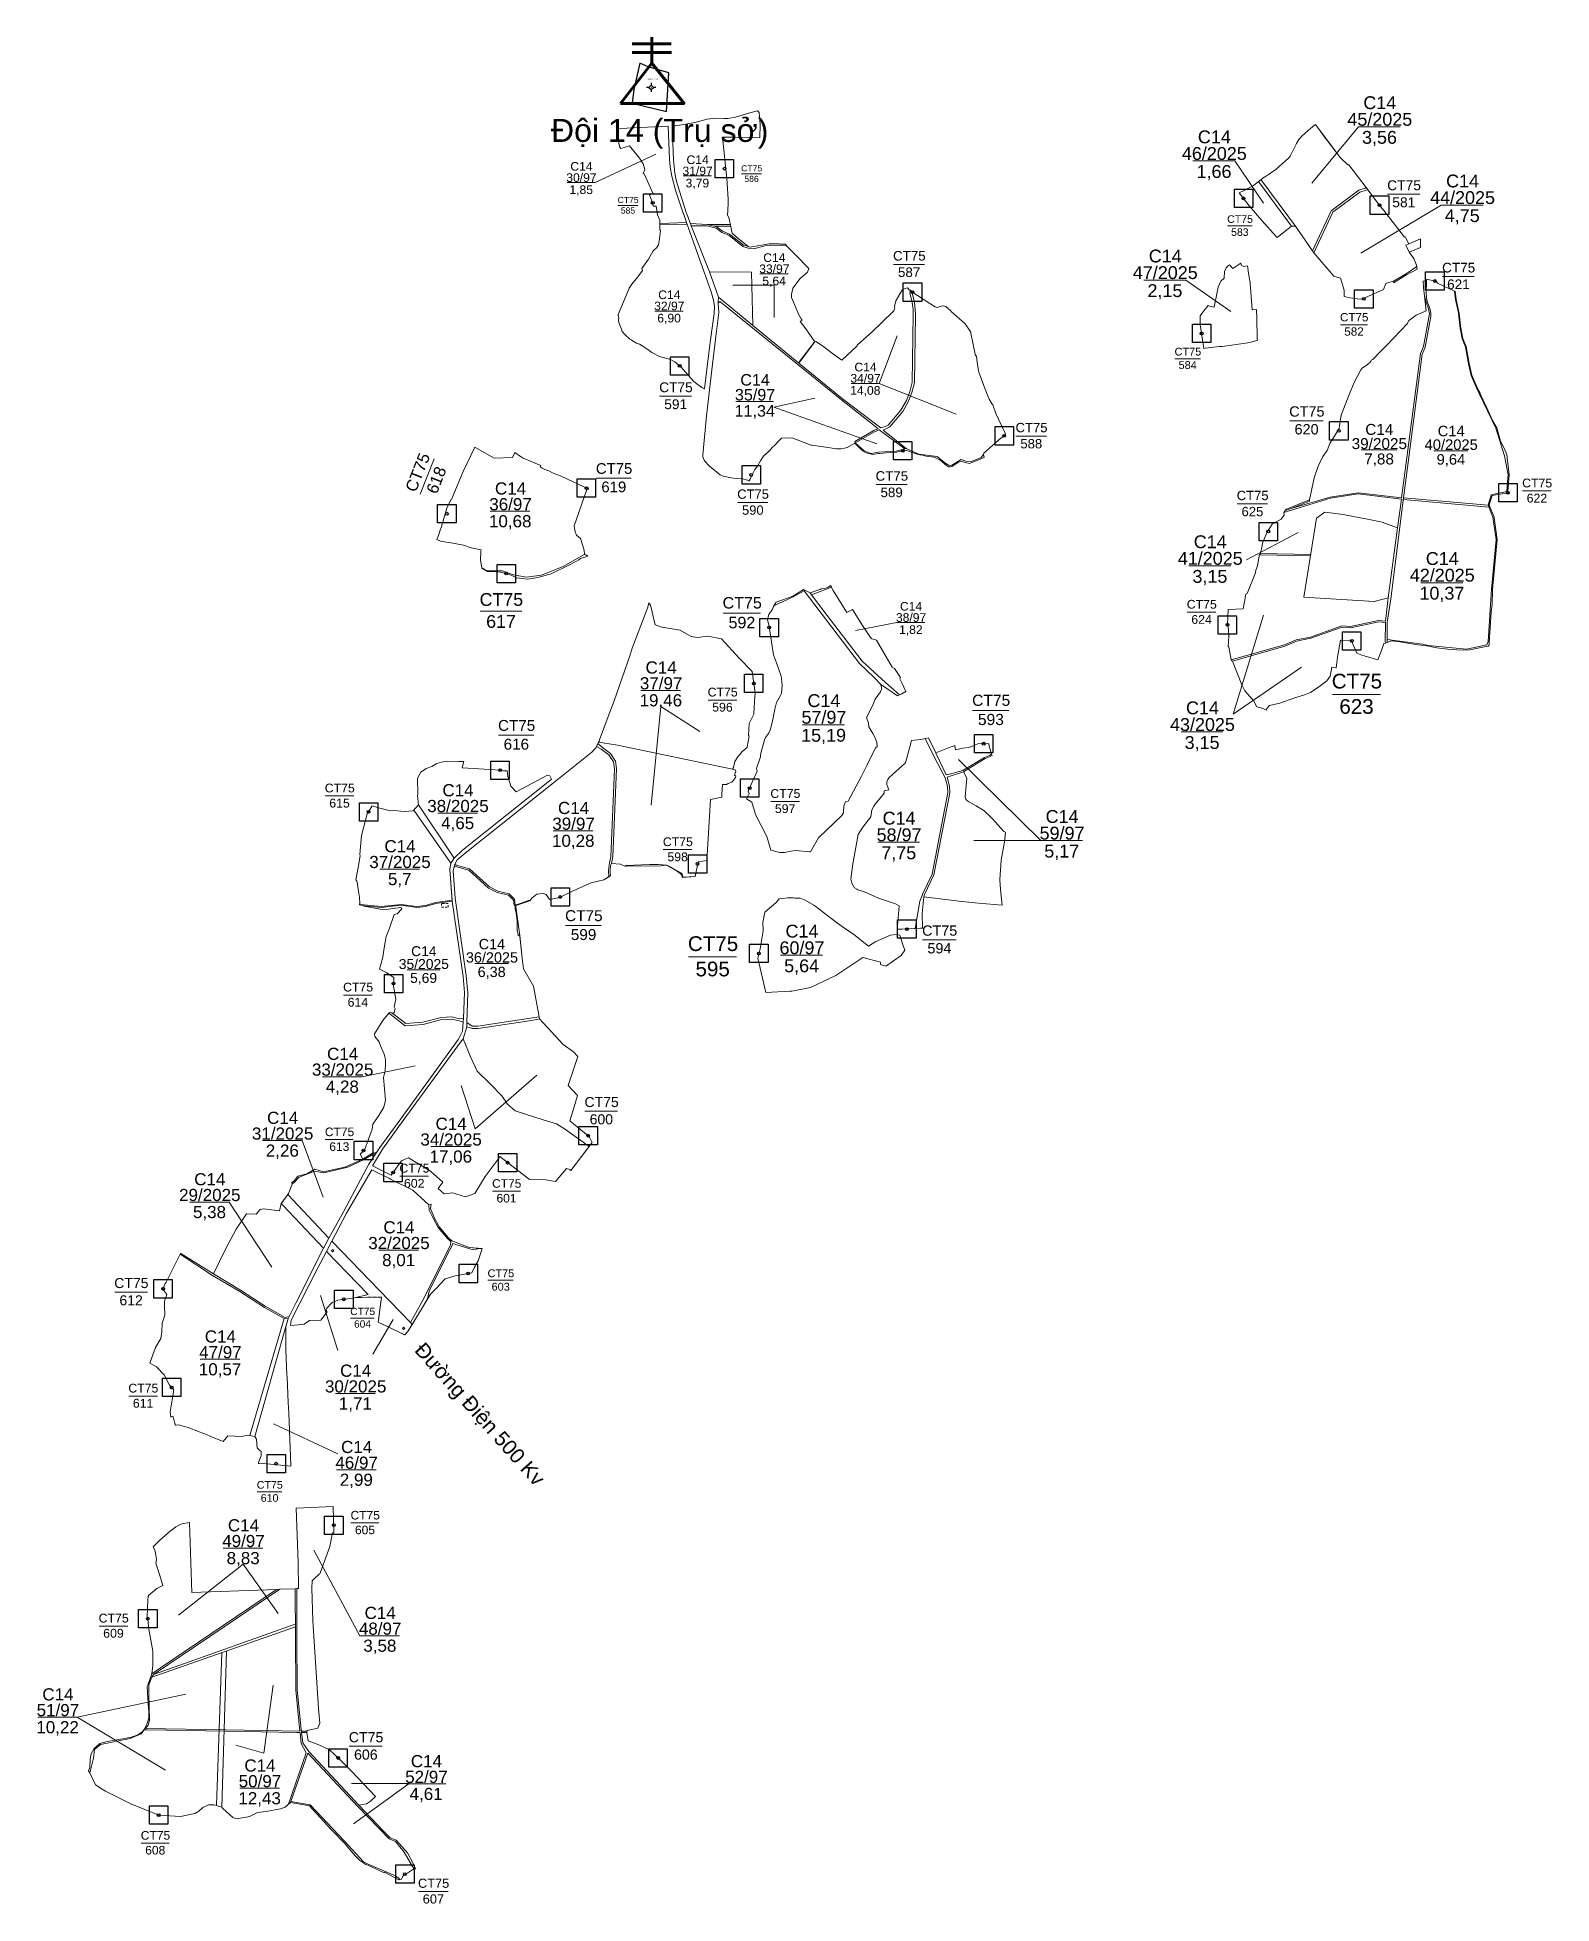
# Model space of a CAD drawing. Header units: metres. Extents: x 410727 to 414840, y 1520126 to 1525197.
import ezdxf
from ezdxf.enums import TextEntityAlignment as Align

# ---------------------------------------------------------------- set-up
doc = ezdxf.new("R2010")
doc.units = ezdxf.units.M
doc.header["$MEASUREMENT"] = 0
doc.linetypes.add('DGN Style 2', pattern=[9.82123, 5.892738, -3.928492])
doc.linetypes.add('DGN Style 3', pattern=[13.749722, 9.82123, -3.928492])
doc.layers.add('RanhOne', color=1, linetype='Continuous', lineweight=0)
doc.layers.add('TruSo', color=1, linetype='Continuous', lineweight=106)
doc.styles.add('Style-Arial', font='arial.ttf')

msp = doc.modelspace()

# ---------------------------------------------------------------- texts
at = {"layer": 'RanhOne', "color": 7, "linetype": 'Continuous', "lineweight": 13, "style": 'Style-Arial'}
msp.add_text('Đội 14 (Trụ sở)', height=3.125, dxfattribs=at).set_placement((412383.375366, 1525082.06865))
at = {"layer": 'RanhOne', "color": 3, "linetype": 'Continuous', "lineweight": 0, "style": 'Style-Arial'}
msp.add_text('Đường Điện 500 Kv', height=40, rotation=311.710227, dxfattribs=at).set_placement((411914.202803, 1521442.959317), align=Align.CENTER)

# ---------------------------------------------------------------- blocks, each defined once
blk = doc.blocks.new('*U0')
at = {"color": 0, "linetype": 'Continuous', "lineweight": -2, "ltscale": 10, "flags": 128}
blk.add_lwpolyline([(-150, 150), (150, 150), (150, -150), (-150, -150), (-150, 150)], close=True, dxfattribs=at)
at = {"color": 0, "linetype": 'Continuous', "lineweight": -2, "ltscale": 10}
blk.add_circle((-0.02828, 0.016065), 22.5, dxfattribs=at)
blk = doc.blocks.new('*U5')
at = {"layer": 'RanhOne', "color": 3, "linetype": 'Continuous', "lineweight": 13}
blk.add_line((-66.520877, -1.660429), (63.750129, -1.660429), dxfattribs=at)
at = {"layer": 'RanhOne', "color": 3, "linetype": 'Continuous', "lineweight": 13, "style": 'Style-Arial'}
for s, p in [('CT75', (-0.000029, 14.422722)), ('623', (-1.025137, -54.422685))]:
    blk.add_text(s, height=40, dxfattribs=at).set_placement(p, align=Align.CENTER)
blk = doc.blocks.new('*U6')
at = {"layer": 'RanhOne', "color": 3, "linetype": 'Continuous', "lineweight": 13}
blk.add_line((-66.520877, -1.660429), (63.750129, -1.660429), dxfattribs=at)
at = {"layer": 'RanhOne', "color": 3, "linetype": 'Continuous', "lineweight": 13, "style": 'Style-Arial'}
for s, p in [('CT75', (-0.000029, 14.422722)), ('595', (-1.025137, -54.422685))]:
    blk.add_text(s, height=40, dxfattribs=at).set_placement(p, align=Align.CENTER)
blk = doc.blocks.new('*U7')
at = {"layer": 'RanhOne', "color": 3, "linetype": 'Continuous', "lineweight": 13}
blk.add_line((-66.520877, -1.660429), (63.750129, -1.660429), dxfattribs=at)
at = {"layer": 'RanhOne', "color": 3, "linetype": 'Continuous', "lineweight": 13, "style": 'Style-Arial'}
blk.add_text('1,85', height=40, dxfattribs=at).set_placement((-1.025137, -54.422685), align=Align.CENTER)
at = {"layer": 'RanhOne', "color": 3, "linetype": 'Continuous', "lineweight": 13, "insert": (-0.000029, 1.089388), "char_height": 40, "attachment_point": 8, "line_spacing_factor": 0.776524, "style": 'Style-Arial'}
blk.add_mtext('C14\\P30/97', dxfattribs=at)
blk = doc.blocks.new('*U8')
at = {"layer": 'RanhOne', "color": 3, "linetype": 'Continuous', "lineweight": 13}
blk.add_line((-66.520877, -1.660429), (63.750129, -1.660429), dxfattribs=at)
at = {"layer": 'RanhOne', "color": 3, "linetype": 'Continuous', "lineweight": 13, "style": 'Style-Arial'}
blk.add_text('3,79', height=40, dxfattribs=at).set_placement((-1.025137, -54.422685), align=Align.CENTER)
at = {"layer": 'RanhOne', "color": 3, "linetype": 'Continuous', "lineweight": 13, "insert": (-0.000029, 1.089388), "char_height": 40, "attachment_point": 8, "line_spacing_factor": 0.776524, "style": 'Style-Arial'}
blk.add_mtext('C14\\P31/97', dxfattribs=at)
blk = doc.blocks.new('*U9')
at = {"layer": 'RanhOne', "color": 3, "linetype": 'Continuous', "lineweight": 13}
blk.add_line((-66.520877, -1.660429), (63.750129, -1.660429), dxfattribs=at)
at = {"layer": 'RanhOne', "color": 3, "linetype": 'Continuous', "lineweight": 13, "style": 'Style-Arial'}
blk.add_text('5,64', height=40, dxfattribs=at).set_placement((-1.025137, -54.422685), align=Align.CENTER)
at = {"layer": 'RanhOne', "color": 3, "linetype": 'Continuous', "lineweight": 13, "insert": (-0.000029, 1.089388), "char_height": 40, "attachment_point": 8, "line_spacing_factor": 0.776524, "style": 'Style-Arial'}
blk.add_mtext('C14\\P33/97', dxfattribs=at)
blk = doc.blocks.new('*U10')
at = {"layer": 'RanhOne', "color": 3, "linetype": 'Continuous', "lineweight": 13}
blk.add_line((-66.520877, -1.660429), (63.750129, -1.660429), dxfattribs=at)
at = {"layer": 'RanhOne', "color": 3, "linetype": 'Continuous', "lineweight": 13, "style": 'Style-Arial'}
blk.add_text('6,90', height=40, dxfattribs=at).set_placement((-1.025137, -54.422685), align=Align.CENTER)
at = {"layer": 'RanhOne', "color": 3, "linetype": 'Continuous', "lineweight": 13, "insert": (-0.000029, 1.089388), "char_height": 40, "attachment_point": 8, "line_spacing_factor": 0.776524, "style": 'Style-Arial'}
blk.add_mtext('C14\\P32/97', dxfattribs=at)
blk = doc.blocks.new('*U11')
at = {"layer": 'RanhOne', "color": 3, "linetype": 'Continuous', "lineweight": 13}
blk.add_line((-66.520877, -1.660429), (63.750129, -1.660429), dxfattribs=at)
at = {"layer": 'RanhOne', "color": 3, "linetype": 'Continuous', "lineweight": 13, "style": 'Style-Arial'}
blk.add_text('14,08', height=40, dxfattribs=at).set_placement((-1.025137, -54.422685), align=Align.CENTER)
at = {"layer": 'RanhOne', "color": 3, "linetype": 'Continuous', "lineweight": 13, "insert": (-0.000029, 1.089388), "char_height": 40, "attachment_point": 8, "line_spacing_factor": 0.776524, "style": 'Style-Arial'}
blk.add_mtext('C14\\P34/97', dxfattribs=at)
blk = doc.blocks.new('*U12')
at = {"layer": 'RanhOne', "color": 3, "linetype": 'Continuous', "lineweight": 13}
blk.add_line((-66.520877, -1.660429), (63.750129, -1.660429), dxfattribs=at)
at = {"layer": 'RanhOne', "color": 3, "linetype": 'Continuous', "lineweight": 13, "style": 'Style-Arial'}
blk.add_text('10,68', height=40, dxfattribs=at).set_placement((-1.025137, -54.422685), align=Align.CENTER)
at = {"layer": 'RanhOne', "color": 3, "linetype": 'Continuous', "lineweight": 13, "insert": (-0.000029, 1.089388), "char_height": 40, "attachment_point": 8, "line_spacing_factor": 0.776524, "style": 'Style-Arial'}
blk.add_mtext('C14\\P36/97', dxfattribs=at)
blk = doc.blocks.new('*U13')
at = {"layer": 'RanhOne', "color": 3, "linetype": 'Continuous', "lineweight": 13}
blk.add_line((-66.520877, -1.660429), (63.750129, -1.660429), dxfattribs=at)
at = {"layer": 'RanhOne', "color": 3, "linetype": 'Continuous', "lineweight": 13, "style": 'Style-Arial'}
blk.add_text('1,82', height=40, dxfattribs=at).set_placement((-1.025137, -54.422685), align=Align.CENTER)
at = {"layer": 'RanhOne', "color": 3, "linetype": 'Continuous', "lineweight": 13, "insert": (-0.000029, 1.089388), "char_height": 40, "attachment_point": 8, "line_spacing_factor": 0.776524, "style": 'Style-Arial'}
blk.add_mtext('C14\\P38/97', dxfattribs=at)
blk = doc.blocks.new('*U14')
at = {"layer": 'RanhOne', "color": 3, "linetype": 'Continuous', "lineweight": 13}
blk.add_line((-66.520877, -1.660429), (63.750129, -1.660429), dxfattribs=at)
at = {"layer": 'RanhOne', "color": 3, "linetype": 'Continuous', "lineweight": 13, "style": 'Style-Arial'}
blk.add_text('15,19', height=40, dxfattribs=at).set_placement((-1.025137, -54.422685), align=Align.CENTER)
at = {"layer": 'RanhOne', "color": 3, "linetype": 'Continuous', "lineweight": 13, "insert": (-0.000029, 1.089388), "char_height": 40, "attachment_point": 8, "line_spacing_factor": 0.776524, "style": 'Style-Arial'}
blk.add_mtext('C14\\P57/97', dxfattribs=at)
blk = doc.blocks.new('*U15')
at = {"layer": 'RanhOne', "color": 3, "linetype": 'Continuous', "lineweight": 13}
blk.add_line((-66.520877, -1.660429), (63.750129, -1.660429), dxfattribs=at)
at = {"layer": 'RanhOne', "color": 3, "linetype": 'Continuous', "lineweight": 13, "style": 'Style-Arial'}
blk.add_text('19,46', height=40, dxfattribs=at).set_placement((-1.025137, -54.422685), align=Align.CENTER)
at = {"layer": 'RanhOne', "color": 3, "linetype": 'Continuous', "lineweight": 13, "insert": (-0.000029, 1.089388), "char_height": 40, "attachment_point": 8, "line_spacing_factor": 0.776524, "style": 'Style-Arial'}
blk.add_mtext('C14\\P37/97', dxfattribs=at)
blk = doc.blocks.new('*U16')
at = {"layer": 'RanhOne', "color": 3, "linetype": 'Continuous', "lineweight": 13}
blk.add_line((-66.520877, -1.660429), (63.750129, -1.660429), dxfattribs=at)
at = {"layer": 'RanhOne', "color": 3, "linetype": 'Continuous', "lineweight": 13, "style": 'Style-Arial'}
blk.add_text('10,28', height=40, dxfattribs=at).set_placement((-1.025137, -54.422685), align=Align.CENTER)
at = {"layer": 'RanhOne', "color": 3, "linetype": 'Continuous', "lineweight": 13, "insert": (-0.000029, 1.089388), "char_height": 40, "attachment_point": 8, "line_spacing_factor": 0.776524, "style": 'Style-Arial'}
blk.add_mtext('C14\\P39/97', dxfattribs=at)
blk = doc.blocks.new('*U17')
at = {"layer": 'RanhOne', "color": 3, "linetype": 'Continuous', "lineweight": 13}
blk.add_line((-66.520877, -1.660429), (63.750129, -1.660429), dxfattribs=at)
at = {"layer": 'RanhOne', "color": 3, "linetype": 'Continuous', "lineweight": 13, "style": 'Style-Arial'}
blk.add_text('4,65', height=40, dxfattribs=at).set_placement((-1.025137, -54.422685), align=Align.CENTER)
at = {"layer": 'RanhOne', "color": 3, "linetype": 'Continuous', "lineweight": 13, "insert": (-0.000029, 1.089388), "char_height": 40, "attachment_point": 8, "line_spacing_factor": 0.776524, "style": 'Style-Arial'}
blk.add_mtext('C14\\P38/2025', dxfattribs=at)
blk = doc.blocks.new('*U18')
at = {"layer": 'RanhOne', "color": 3, "linetype": 'Continuous', "lineweight": 13}
blk.add_line((-66.520877, -1.660429), (63.750129, -1.660429), dxfattribs=at)
at = {"layer": 'RanhOne', "color": 3, "linetype": 'Continuous', "lineweight": 13, "style": 'Style-Arial'}
blk.add_text('5,7', height=40, dxfattribs=at).set_placement((-1.025137, -54.422685), align=Align.CENTER)
at = {"layer": 'RanhOne', "color": 3, "linetype": 'Continuous', "lineweight": 13, "insert": (-0.000029, 1.089388), "char_height": 40, "attachment_point": 8, "line_spacing_factor": 0.776524, "style": 'Style-Arial'}
blk.add_mtext('C14\\P37/2025', dxfattribs=at)
blk = doc.blocks.new('*U19')
at = {"layer": 'RanhOne', "color": 3, "linetype": 'Continuous', "lineweight": 13}
blk.add_line((-66.520877, -1.660429), (63.750129, -1.660429), dxfattribs=at)
at = {"layer": 'RanhOne', "color": 3, "linetype": 'Continuous', "lineweight": 13, "style": 'Style-Arial'}
blk.add_text('4,28', height=40, dxfattribs=at).set_placement((-1.025137, -54.422685), align=Align.CENTER)
at = {"layer": 'RanhOne', "color": 3, "linetype": 'Continuous', "lineweight": 13, "insert": (-0.000029, 1.089388), "char_height": 40, "attachment_point": 8, "line_spacing_factor": 0.776524, "style": 'Style-Arial'}
blk.add_mtext('C14\\P33/2025', dxfattribs=at)
blk = doc.blocks.new('*U20')
at = {"layer": 'RanhOne', "color": 3, "linetype": 'Continuous', "lineweight": 13}
blk.add_line((-66.520877, -1.660429), (63.750129, -1.660429), dxfattribs=at)
at = {"layer": 'RanhOne', "color": 3, "linetype": 'Continuous', "lineweight": 13, "style": 'Style-Arial'}
blk.add_text('2,26', height=40, dxfattribs=at).set_placement((-1.025137, -54.422685), align=Align.CENTER)
at = {"layer": 'RanhOne', "color": 3, "linetype": 'Continuous', "lineweight": 13, "insert": (-0.000029, 1.089388), "char_height": 40, "attachment_point": 8, "line_spacing_factor": 0.776524, "style": 'Style-Arial'}
blk.add_mtext('C14\\P31/2025', dxfattribs=at)
blk = doc.blocks.new('*U21')
at = {"layer": 'RanhOne', "color": 3, "linetype": 'Continuous', "lineweight": 13}
blk.add_line((-66.520877, -1.660429), (63.750129, -1.660429), dxfattribs=at)
at = {"layer": 'RanhOne', "color": 3, "linetype": 'Continuous', "lineweight": 13, "style": 'Style-Arial'}
blk.add_text('5,38', height=40, dxfattribs=at).set_placement((-1.025137, -54.422685), align=Align.CENTER)
at = {"layer": 'RanhOne', "color": 3, "linetype": 'Continuous', "lineweight": 13, "insert": (-0.000029, 1.089388), "char_height": 40, "attachment_point": 8, "line_spacing_factor": 0.776524, "style": 'Style-Arial'}
blk.add_mtext('C14\\P29/2025', dxfattribs=at)
blk = doc.blocks.new('*U22')
at = {"layer": 'RanhOne', "color": 3, "linetype": 'Continuous', "lineweight": 13}
blk.add_line((-66.520877, -1.660429), (63.750129, -1.660429), dxfattribs=at)
at = {"layer": 'RanhOne', "color": 3, "linetype": 'Continuous', "lineweight": 13, "style": 'Style-Arial'}
blk.add_text('8,01', height=40, dxfattribs=at).set_placement((-1.025137, -54.422685), align=Align.CENTER)
at = {"layer": 'RanhOne', "color": 3, "linetype": 'Continuous', "lineweight": 13, "insert": (-0.000029, 1.089388), "char_height": 40, "attachment_point": 8, "line_spacing_factor": 0.776524, "style": 'Style-Arial'}
blk.add_mtext('C14\\P32/2025', dxfattribs=at)
blk = doc.blocks.new('*U23')
at = {"layer": 'RanhOne', "color": 3, "linetype": 'Continuous', "lineweight": 13}
blk.add_line((-66.520877, -1.660429), (63.750129, -1.660429), dxfattribs=at)
at = {"layer": 'RanhOne', "color": 3, "linetype": 'Continuous', "lineweight": 13, "style": 'Style-Arial'}
blk.add_text('17,06', height=40, dxfattribs=at).set_placement((-1.025137, -54.422685), align=Align.CENTER)
at = {"layer": 'RanhOne', "color": 3, "linetype": 'Continuous', "lineweight": 13, "insert": (-0.000029, 1.089388), "char_height": 40, "attachment_point": 8, "line_spacing_factor": 0.776524, "style": 'Style-Arial'}
blk.add_mtext('C14\\P34/2025', dxfattribs=at)
blk = doc.blocks.new('*U24')
at = {"layer": 'RanhOne', "color": 3, "linetype": 'Continuous', "lineweight": 13}
blk.add_line((-66.520877, -1.660429), (63.750129, -1.660429), dxfattribs=at)
at = {"layer": 'RanhOne', "color": 3, "linetype": 'Continuous', "lineweight": 13, "style": 'Style-Arial'}
blk.add_text('1,71', height=40, dxfattribs=at).set_placement((-1.025137, -54.422685), align=Align.CENTER)
at = {"layer": 'RanhOne', "color": 3, "linetype": 'Continuous', "lineweight": 13, "insert": (-0.000029, 1.089388), "char_height": 40, "attachment_point": 8, "line_spacing_factor": 0.776524, "style": 'Style-Arial'}
blk.add_mtext('C14\\P30/2025', dxfattribs=at)
blk = doc.blocks.new('*U25')
at = {"layer": 'RanhOne', "color": 3, "linetype": 'Continuous', "lineweight": 13}
blk.add_line((-66.520877, -1.660429), (63.750129, -1.660429), dxfattribs=at)
at = {"layer": 'RanhOne', "color": 3, "linetype": 'Continuous', "lineweight": 13, "style": 'Style-Arial'}
blk.add_text('10,57', height=40, dxfattribs=at).set_placement((-1.025137, -54.422685), align=Align.CENTER)
at = {"layer": 'RanhOne', "color": 3, "linetype": 'Continuous', "lineweight": 13, "insert": (-0.000029, 1.089388), "char_height": 40, "attachment_point": 8, "line_spacing_factor": 0.776524, "style": 'Style-Arial'}
blk.add_mtext('C14\\P47/97', dxfattribs=at)
blk = doc.blocks.new('*U26')
at = {"layer": 'RanhOne', "color": 3, "linetype": 'Continuous', "lineweight": 13}
blk.add_line((-66.520877, -1.660429), (63.750129, -1.660429), dxfattribs=at)
at = {"layer": 'RanhOne', "color": 3, "linetype": 'Continuous', "lineweight": 13, "style": 'Style-Arial'}
blk.add_text('2,99', height=40, dxfattribs=at).set_placement((-1.025137, -54.422685), align=Align.CENTER)
at = {"layer": 'RanhOne', "color": 3, "linetype": 'Continuous', "lineweight": 13, "insert": (-0.000029, 1.089388), "char_height": 40, "attachment_point": 8, "line_spacing_factor": 0.776524, "style": 'Style-Arial'}
blk.add_mtext('C14\\P46/97', dxfattribs=at)
blk = doc.blocks.new('*U27')
at = {"layer": 'RanhOne', "color": 3, "linetype": 'Continuous', "lineweight": 13}
blk.add_line((-66.520877, -1.660429), (63.750129, -1.660429), dxfattribs=at)
at = {"layer": 'RanhOne', "color": 3, "linetype": 'Continuous', "lineweight": 13, "style": 'Style-Arial'}
blk.add_text('8,83', height=40, dxfattribs=at).set_placement((-1.025137, -54.422685), align=Align.CENTER)
at = {"layer": 'RanhOne', "color": 3, "linetype": 'Continuous', "lineweight": 13, "insert": (-0.000029, 1.089388), "char_height": 40, "attachment_point": 8, "line_spacing_factor": 0.776524, "style": 'Style-Arial'}
blk.add_mtext('C14\\P49/97', dxfattribs=at)
blk = doc.blocks.new('*U28')
at = {"layer": 'RanhOne', "color": 3, "linetype": 'Continuous', "lineweight": 13}
blk.add_line((-66.520877, -1.660429), (63.750129, -1.660429), dxfattribs=at)
at = {"layer": 'RanhOne', "color": 3, "linetype": 'Continuous', "lineweight": 13, "style": 'Style-Arial'}
blk.add_text('10,22', height=40, dxfattribs=at).set_placement((-1.025137, -54.422685), align=Align.CENTER)
at = {"layer": 'RanhOne', "color": 3, "linetype": 'Continuous', "lineweight": 13, "insert": (-0.000029, 1.089388), "char_height": 40, "attachment_point": 8, "line_spacing_factor": 0.776524, "style": 'Style-Arial'}
blk.add_mtext('C14\\P51/97', dxfattribs=at)
blk = doc.blocks.new('*U29')
at = {"layer": 'RanhOne', "color": 3, "linetype": 'Continuous', "lineweight": 13}
blk.add_line((-66.520877, -1.660429), (63.750129, -1.660429), dxfattribs=at)
at = {"layer": 'RanhOne', "color": 3, "linetype": 'Continuous', "lineweight": 13, "style": 'Style-Arial'}
blk.add_text('12,43', height=40, dxfattribs=at).set_placement((-1.025137, -54.422685), align=Align.CENTER)
at = {"layer": 'RanhOne', "color": 3, "linetype": 'Continuous', "lineweight": 13, "insert": (-0.000029, 1.089388), "char_height": 40, "attachment_point": 8, "line_spacing_factor": 0.776524, "style": 'Style-Arial'}
blk.add_mtext('C14\\P50/97', dxfattribs=at)
blk = doc.blocks.new('*U30')
at = {"layer": 'RanhOne', "color": 3, "linetype": 'Continuous', "lineweight": 13}
blk.add_line((-66.520877, -1.660429), (63.750129, -1.660429), dxfattribs=at)
at = {"layer": 'RanhOne', "color": 3, "linetype": 'Continuous', "lineweight": 13, "style": 'Style-Arial'}
blk.add_text('3,58', height=40, dxfattribs=at).set_placement((-1.025137, -54.422685), align=Align.CENTER)
at = {"layer": 'RanhOne', "color": 3, "linetype": 'Continuous', "lineweight": 13, "insert": (-0.000029, 1.089388), "char_height": 40, "attachment_point": 8, "line_spacing_factor": 0.776524, "style": 'Style-Arial'}
blk.add_mtext('C14\\P48/97', dxfattribs=at)
blk = doc.blocks.new('*U31')
at = {"layer": 'RanhOne', "color": 3, "linetype": 'Continuous', "lineweight": 13}
blk.add_line((-66.520877, -1.660429), (63.750129, -1.660429), dxfattribs=at)
at = {"layer": 'RanhOne', "color": 3, "linetype": 'Continuous', "lineweight": 13, "style": 'Style-Arial'}
blk.add_text('4,61', height=40, dxfattribs=at).set_placement((-1.025137, -54.422685), align=Align.CENTER)
at = {"layer": 'RanhOne', "color": 3, "linetype": 'Continuous', "lineweight": 13, "insert": (-0.000029, 1.089388), "char_height": 40, "attachment_point": 8, "line_spacing_factor": 0.776524, "style": 'Style-Arial'}
blk.add_mtext('C14\\P52/97', dxfattribs=at)
blk = doc.blocks.new('*U32')
at = {"layer": 'RanhOne', "color": 3, "linetype": 'Continuous', "lineweight": 13}
blk.add_line((-66.520877, -1.660429), (63.750129, -1.660429), dxfattribs=at)
at = {"layer": 'RanhOne', "color": 3, "linetype": 'Continuous', "lineweight": 13, "style": 'Style-Arial'}
blk.add_text('5,64', height=40, dxfattribs=at).set_placement((-1.025137, -54.422685), align=Align.CENTER)
at = {"layer": 'RanhOne', "color": 3, "linetype": 'Continuous', "lineweight": 13, "insert": (-0.000029, 1.089388), "char_height": 40, "attachment_point": 8, "line_spacing_factor": 0.776524, "style": 'Style-Arial'}
blk.add_mtext('C14\\P60/97', dxfattribs=at)
blk = doc.blocks.new('*U33')
at = {"layer": 'RanhOne', "color": 3, "linetype": 'Continuous', "lineweight": 13}
blk.add_line((-66.520877, -1.660429), (63.750129, -1.660429), dxfattribs=at)
at = {"layer": 'RanhOne', "color": 3, "linetype": 'Continuous', "lineweight": 13, "style": 'Style-Arial'}
blk.add_text('7,75', height=40, dxfattribs=at).set_placement((-1.025137, -54.422685), align=Align.CENTER)
at = {"layer": 'RanhOne', "color": 3, "linetype": 'Continuous', "lineweight": 13, "insert": (-0.000029, 1.089388), "char_height": 40, "attachment_point": 8, "line_spacing_factor": 0.776524, "style": 'Style-Arial'}
blk.add_mtext('\\pt1120;C14\\P58/97', dxfattribs=at)
blk = doc.blocks.new('*U34')
at = {"layer": 'RanhOne', "color": 3, "linetype": 'Continuous', "lineweight": 13}
blk.add_line((-66.520877, -1.660429), (63.750129, -1.660429), dxfattribs=at)
at = {"layer": 'RanhOne', "color": 3, "linetype": 'Continuous', "lineweight": 13, "style": 'Style-Arial'}
blk.add_text('5,17', height=40, dxfattribs=at).set_placement((-1.025137, -54.422685), align=Align.CENTER)
at = {"layer": 'RanhOne', "color": 3, "linetype": 'Continuous', "lineweight": 13, "insert": (-0.000029, 1.089388), "char_height": 40, "attachment_point": 8, "line_spacing_factor": 0.776524, "style": 'Style-Arial'}
blk.add_mtext('C14\\P59/97', dxfattribs=at)
blk = doc.blocks.new('*U35')
at = {"layer": 'RanhOne', "color": 3, "linetype": 'Continuous', "lineweight": 13}
blk.add_line((-66.520877, -1.660429), (63.750129, -1.660429), dxfattribs=at)
at = {"layer": 'RanhOne', "color": 3, "linetype": 'Continuous', "lineweight": 13, "style": 'Style-Arial'}
blk.add_text('1,66', height=40, dxfattribs=at).set_placement((-1.025137, -54.422685), align=Align.CENTER)
at = {"layer": 'RanhOne', "color": 3, "linetype": 'Continuous', "lineweight": 13, "insert": (-0.000029, 1.089388), "char_height": 40, "attachment_point": 8, "line_spacing_factor": 0.776524, "style": 'Style-Arial'}
blk.add_mtext('C14\\P46/2025', dxfattribs=at)
blk = doc.blocks.new('*U36')
at = {"layer": 'RanhOne', "color": 3, "linetype": 'Continuous', "lineweight": 13}
blk.add_line((-66.520877, -1.660429), (63.750129, -1.660429), dxfattribs=at)
at = {"layer": 'RanhOne', "color": 3, "linetype": 'Continuous', "lineweight": 13, "style": 'Style-Arial'}
blk.add_text('2,15', height=40, dxfattribs=at).set_placement((-1.025137, -54.422685), align=Align.CENTER)
at = {"layer": 'RanhOne', "color": 3, "linetype": 'Continuous', "lineweight": 13, "insert": (-0.000029, 1.089388), "char_height": 40, "attachment_point": 8, "line_spacing_factor": 0.776524, "style": 'Style-Arial'}
blk.add_mtext('C14\\P47/2025', dxfattribs=at)
blk = doc.blocks.new('*U37')
at = {"layer": 'RanhOne', "color": 3, "linetype": 'Continuous', "lineweight": 13}
blk.add_line((-66.520877, -1.660429), (63.750129, -1.660429), dxfattribs=at)
at = {"layer": 'RanhOne', "color": 3, "linetype": 'Continuous', "lineweight": 13, "style": 'Style-Arial'}
blk.add_text('3,56', height=40, dxfattribs=at).set_placement((-1.025137, -54.422685), align=Align.CENTER)
at = {"layer": 'RanhOne', "color": 3, "linetype": 'Continuous', "lineweight": 13, "insert": (-0.000029, 1.089388), "char_height": 40, "attachment_point": 8, "line_spacing_factor": 0.776524, "style": 'Style-Arial'}
blk.add_mtext('C14\\P45/2025', dxfattribs=at)
blk = doc.blocks.new('*U38')
at = {"layer": 'RanhOne', "color": 3, "linetype": 'Continuous', "lineweight": 13}
blk.add_line((-66.520877, -1.660429), (63.750129, -1.660429), dxfattribs=at)
at = {"layer": 'RanhOne', "color": 3, "linetype": 'Continuous', "lineweight": 13, "style": 'Style-Arial'}
blk.add_text('4,75', height=40, dxfattribs=at).set_placement((-1.025137, -54.422685), align=Align.CENTER)
at = {"layer": 'RanhOne', "color": 3, "linetype": 'Continuous', "lineweight": 13, "insert": (-0.000029, 1.089388), "char_height": 40, "attachment_point": 8, "line_spacing_factor": 0.776524, "style": 'Style-Arial'}
blk.add_mtext('C14\\P44/2025', dxfattribs=at)
blk = doc.blocks.new('*U39')
at = {"layer": 'RanhOne', "color": 3, "linetype": 'Continuous', "lineweight": 13}
blk.add_line((-66.520877, -1.660429), (63.750129, -1.660429), dxfattribs=at)
at = {"layer": 'RanhOne', "color": 3, "linetype": 'Continuous', "lineweight": 13, "style": 'Style-Arial'}
blk.add_text('3,15', height=40, dxfattribs=at).set_placement((-1.025137, -54.422685), align=Align.CENTER)
at = {"layer": 'RanhOne', "color": 3, "linetype": 'Continuous', "lineweight": 13, "insert": (-0.000029, 1.089388), "char_height": 40, "attachment_point": 8, "line_spacing_factor": 0.776524, "style": 'Style-Arial'}
blk.add_mtext('C14\\P41/2025', dxfattribs=at)
blk = doc.blocks.new('*U40')
at = {"layer": 'RanhOne', "color": 3, "linetype": 'Continuous', "lineweight": 13}
blk.add_line((-66.520877, -1.660429), (63.750129, -1.660429), dxfattribs=at)
at = {"layer": 'RanhOne', "color": 3, "linetype": 'Continuous', "lineweight": 13, "style": 'Style-Arial'}
blk.add_text('7,88', height=40, dxfattribs=at).set_placement((-1.025137, -54.422685), align=Align.CENTER)
at = {"layer": 'RanhOne', "color": 3, "linetype": 'Continuous', "lineweight": 13, "insert": (-0.000029, 1.089388), "char_height": 40, "attachment_point": 8, "line_spacing_factor": 0.776524, "style": 'Style-Arial'}
blk.add_mtext('C14\\P39/2025', dxfattribs=at)
blk = doc.blocks.new('*U41')
at = {"layer": 'RanhOne', "color": 3, "linetype": 'Continuous', "lineweight": 13}
blk.add_line((-66.520877, -1.660429), (63.750129, -1.660429), dxfattribs=at)
at = {"layer": 'RanhOne', "color": 3, "linetype": 'Continuous', "lineweight": 13, "style": 'Style-Arial'}
blk.add_text('9,64', height=40, dxfattribs=at).set_placement((-1.025137, -54.422685), align=Align.CENTER)
at = {"layer": 'RanhOne', "color": 3, "linetype": 'Continuous', "lineweight": 13, "insert": (-0.000029, 1.089388), "char_height": 40, "attachment_point": 8, "line_spacing_factor": 0.776524, "style": 'Style-Arial'}
blk.add_mtext('C14\\P40/2025', dxfattribs=at)
blk = doc.blocks.new('*U42')
at = {"layer": 'RanhOne', "color": 3, "linetype": 'Continuous', "lineweight": 13}
blk.add_line((-66.520877, -1.660429), (63.750129, -1.660429), dxfattribs=at)
at = {"layer": 'RanhOne', "color": 3, "linetype": 'Continuous', "lineweight": 13, "style": 'Style-Arial'}
blk.add_text('10,37', height=40, dxfattribs=at).set_placement((-1.025137, -54.422685), align=Align.CENTER)
at = {"layer": 'RanhOne', "color": 3, "linetype": 'Continuous', "lineweight": 13, "insert": (-0.000029, 1.089388), "char_height": 40, "attachment_point": 8, "line_spacing_factor": 0.776524, "style": 'Style-Arial'}
blk.add_mtext('C14\\P42/2025', dxfattribs=at)
blk = doc.blocks.new('*U43')
at = {"layer": 'RanhOne', "color": 3, "linetype": 'Continuous', "lineweight": 13}
blk.add_line((-66.520877, -1.660429), (63.750129, -1.660429), dxfattribs=at)
at = {"layer": 'RanhOne', "color": 3, "linetype": 'Continuous', "lineweight": 13, "style": 'Style-Arial'}
blk.add_text('3,15', height=40, dxfattribs=at).set_placement((-1.025137, -54.422685), align=Align.CENTER)
at = {"layer": 'RanhOne', "color": 3, "linetype": 'Continuous', "lineweight": 13, "insert": (-0.000029, 1.089388), "char_height": 40, "attachment_point": 8, "line_spacing_factor": 0.776524, "style": 'Style-Arial'}
blk.add_mtext('C14\\P43/2025', dxfattribs=at)
blk = doc.blocks.new('CENTRD')
at = {"layer": 'RanhOne', "linetype": 'Continuous', "lineweight": 30}
h = blk.add_hatch(color=5, dxfattribs=at)
edge = h.paths.add_edge_path()
edge.add_arc((0, 0), 1.5, 0, 360)
at = {"layer": 'RanhOne', "color": 5, "linetype": 'Continuous', "lineweight": 30}
for p, q in [((-6.25, 0), (-12.5, 0)), ((0, 6.25), (-6.25, 0)), ((-6.25, 0), (0, -6.25)), ((0, 12.5), (0, 6.25)), ((6.25, 0), (0, 6.25)), ((0, -6.25), (6.25, 0)), ((12.5, 0), (6.25, 0)), ((0, -6.25), (0, -12.5))]:
    blk.add_line(p, q, dxfattribs=at)
blk = doc.blocks.new('*U46')
at = {"layer": 'TruSo', "color": 1, "linetype": 'Continuous', "lineweight": 106}
for p, q in [((-36.158004, 47.398274), (33.778137, 47.398274)), ((-1.00498, 13.016671), (-1.00498, 58.941787)), ((-35.952007, 32.006922), (33.984135, 32.006922))]:
    blk.add_line(p, q, dxfattribs=at)
at = {"layer": 'TruSo', "color": 1, "linetype": 'Continuous', "lineweight": 106, "flags": 128}
blk.add_lwpolyline([(-56.477401, -58.942446), (-1.00498, 13.016671), (56.477968, -58.889332), (-56.477401, -58.942446)], close=True, dxfattribs=at)
blk = doc.blocks.new('*U45')
at = {"layer": 'TruSo', "color": 1, "linetype": 'Continuous', "lineweight": 106, "xscale": 1.5248, "yscale": 1.5248, "zscale": 1.5248}
blk.add_blockref('*U46', (-19.953073, 67.811554), dxfattribs=at)
at = {"layer": 'RanhOne', "color": 7, "linetype": 'Continuous', "lineweight": 0, "style": 'Style-Arial'}
blk.add_text('Đội 14 (Trụ sở)', height=62.5, dxfattribs=at).set_placement((0.000165, -95.186062), align=Align.MIDDLE_CENTER)
blk = doc.blocks.new('*U47')
at = {"layer": 'RanhOne', "color": 3, "linetype": 'Continuous', "lineweight": 13}
blk.add_line((-66.520877, -1.660429), (63.750129, -1.660429), dxfattribs=at)
at = {"layer": 'RanhOne', "color": 3, "linetype": 'Continuous', "lineweight": 13, "style": 'Style-Arial'}
for s, p in [('CT75', (-0.000029, 14.422722)), ('585', (-1.025137, -54.422685))]:
    blk.add_text(s, height=40, dxfattribs=at).set_placement(p, align=Align.CENTER)
blk = doc.blocks.new('*U48')
at = {"layer": 'RanhOne', "color": 3, "linetype": 'Continuous', "lineweight": 13}
blk.add_line((-66.520877, -1.660429), (63.750129, -1.660429), dxfattribs=at)
at = {"layer": 'RanhOne', "color": 3, "linetype": 'Continuous', "lineweight": 13, "style": 'Style-Arial'}
for s, p in [('CT75', (-0.000029, 14.422722)), ('586', (-1.025137, -54.422685))]:
    blk.add_text(s, height=40, dxfattribs=at).set_placement(p, align=Align.CENTER)
blk = doc.blocks.new('*U49')
at = {"layer": 'RanhOne', "color": 3, "linetype": 'Continuous', "lineweight": 13}
blk.add_line((-66.520877, -1.660429), (63.750129, -1.660429), dxfattribs=at)
at = {"layer": 'RanhOne', "color": 3, "linetype": 'Continuous', "lineweight": 13, "style": 'Style-Arial'}
for s, p in [('CT75', (-0.000029, 14.422722)), ('591', (-1.025137, -54.422685))]:
    blk.add_text(s, height=40, dxfattribs=at).set_placement(p, align=Align.CENTER)
blk = doc.blocks.new('*U50')
at = {"layer": 'RanhOne', "color": 3, "linetype": 'Continuous', "lineweight": 13}
blk.add_line((-66.520877, -1.660429), (63.750129, -1.660429), dxfattribs=at)
at = {"layer": 'RanhOne', "color": 3, "linetype": 'Continuous', "lineweight": 13, "style": 'Style-Arial'}
for s, p in [('CT75', (-0.000029, 14.422722)), ('587', (-1.025137, -54.422685))]:
    blk.add_text(s, height=40, dxfattribs=at).set_placement(p, align=Align.CENTER)
blk = doc.blocks.new('*U51')
at = {"layer": 'RanhOne', "color": 3, "linetype": 'Continuous', "lineweight": 13}
blk.add_line((-66.520877, -1.660429), (63.750129, -1.660429), dxfattribs=at)
at = {"layer": 'RanhOne', "color": 3, "linetype": 'Continuous', "lineweight": 13, "style": 'Style-Arial'}
for s, p in [('CT75', (-0.000029, 14.422722)), ('590', (-1.025137, -54.422685))]:
    blk.add_text(s, height=40, dxfattribs=at).set_placement(p, align=Align.CENTER)
blk = doc.blocks.new('*U52')
at = {"layer": 'RanhOne', "color": 3, "linetype": 'Continuous', "lineweight": 13}
blk.add_line((-66.520877, -1.660429), (63.750129, -1.660429), dxfattribs=at)
at = {"layer": 'RanhOne', "color": 3, "linetype": 'Continuous', "lineweight": 13, "style": 'Style-Arial'}
for s, p in [('CT75', (-0.000029, 14.422722)), ('589', (-1.025137, -54.422685))]:
    blk.add_text(s, height=40, dxfattribs=at).set_placement(p, align=Align.CENTER)
blk = doc.blocks.new('*U53')
at = {"layer": 'RanhOne', "color": 3, "linetype": 'Continuous', "lineweight": 13}
blk.add_line((-66.520877, -1.660429), (63.750129, -1.660429), dxfattribs=at)
at = {"layer": 'RanhOne', "color": 3, "linetype": 'Continuous', "lineweight": 13, "style": 'Style-Arial'}
for s, p in [('CT75', (-0.000029, 14.422722)), ('588', (-1.025137, -54.422685))]:
    blk.add_text(s, height=40, dxfattribs=at).set_placement(p, align=Align.CENTER)
blk = doc.blocks.new('*U54')
at = {"layer": 'RanhOne', "color": 3, "linetype": 'Continuous', "lineweight": 13}
blk.add_line((-66.520877, -1.660429), (63.750129, -1.660429), dxfattribs=at)
at = {"layer": 'RanhOne', "color": 3, "linetype": 'Continuous', "lineweight": 13, "style": 'Style-Arial'}
blk.add_text('11,34', height=40, dxfattribs=at).set_placement((-1.025137, -54.422685), align=Align.CENTER)
at = {"layer": 'RanhOne', "color": 3, "linetype": 'Continuous', "lineweight": 13, "insert": (-0.000029, 1.089388), "char_height": 40, "attachment_point": 8, "line_spacing_factor": 0.776524, "style": 'Style-Arial'}
blk.add_mtext('C14\\P35/97', dxfattribs=at)
blk = doc.blocks.new('*U55')
at = {"layer": 'RanhOne', "color": 3, "linetype": 'Continuous', "lineweight": 13}
blk.add_line((-66.520877, -1.660429), (63.750129, -1.660429), dxfattribs=at)
at = {"layer": 'RanhOne', "color": 3, "linetype": 'Continuous', "lineweight": 13, "style": 'Style-Arial'}
for s, p in [('CT75', (-0.000029, 14.422722)), ('619', (-1.025137, -54.422685))]:
    blk.add_text(s, height=40, dxfattribs=at).set_placement(p, align=Align.CENTER)
blk = doc.blocks.new('*U56')
at = {"layer": 'RanhOne', "color": 3, "linetype": 'Continuous', "lineweight": 13}
blk.add_line((-66.520877, -1.660429), (63.750129, -1.660429), dxfattribs=at)
at = {"layer": 'RanhOne', "color": 3, "linetype": 'Continuous', "lineweight": 13, "style": 'Style-Arial'}
for s, p in [('CT75', (-0.000029, 14.422722)), ('617', (-1.025137, -54.422685))]:
    blk.add_text(s, height=40, dxfattribs=at).set_placement(p, align=Align.CENTER)
blk = doc.blocks.new('*U57')
at = {"layer": 'RanhOne', "color": 3, "linetype": 'Continuous', "lineweight": 13}
blk.add_line((-66.520877, -1.660429), (63.750129, -1.660429), dxfattribs=at)
at = {"layer": 'RanhOne', "color": 3, "linetype": 'Continuous', "lineweight": 13, "style": 'Style-Arial'}
for s, p in [('CT75', (-0.000029, 14.422722)), ('618', (-1.025137, -54.422685))]:
    blk.add_text(s, height=40, dxfattribs=at).set_placement(p, align=Align.CENTER)
blk = doc.blocks.new('*U58')
at = {"layer": 'RanhOne', "color": 3, "linetype": 'Continuous', "lineweight": 13}
blk.add_line((-66.520877, -1.660429), (63.750129, -1.660429), dxfattribs=at)
at = {"layer": 'RanhOne', "color": 3, "linetype": 'Continuous', "lineweight": 13, "style": 'Style-Arial'}
for s, p in [('CT75', (-0.000029, 14.422722)), ('592', (-1.025137, -54.422685))]:
    blk.add_text(s, height=40, dxfattribs=at).set_placement(p, align=Align.CENTER)
blk = doc.blocks.new('*U59')
at = {"layer": 'RanhOne', "color": 3, "linetype": 'Continuous', "lineweight": 13}
blk.add_line((-66.520877, -1.660429), (63.750129, -1.660429), dxfattribs=at)
at = {"layer": 'RanhOne', "color": 3, "linetype": 'Continuous', "lineweight": 13, "style": 'Style-Arial'}
for s, p in [('CT75', (-0.000029, 14.422722)), ('596', (-1.025137, -54.422685))]:
    blk.add_text(s, height=40, dxfattribs=at).set_placement(p, align=Align.CENTER)
blk = doc.blocks.new('*U60')
at = {"layer": 'RanhOne', "color": 3, "linetype": 'Continuous', "lineweight": 13}
blk.add_line((-66.520877, -1.660429), (63.750129, -1.660429), dxfattribs=at)
at = {"layer": 'RanhOne', "color": 3, "linetype": 'Continuous', "lineweight": 13, "style": 'Style-Arial'}
for s, p in [('CT75', (-0.000029, 14.422722)), ('597', (-1.025137, -54.422685))]:
    blk.add_text(s, height=40, dxfattribs=at).set_placement(p, align=Align.CENTER)
blk = doc.blocks.new('*U61')
at = {"layer": 'RanhOne', "color": 3, "linetype": 'Continuous', "lineweight": 13}
blk.add_line((-66.520877, -1.660429), (63.750129, -1.660429), dxfattribs=at)
at = {"layer": 'RanhOne', "color": 3, "linetype": 'Continuous', "lineweight": 13, "style": 'Style-Arial'}
for s, p in [('CT75', (-0.000029, 14.422722)), ('593', (-1.025137, -54.422685))]:
    blk.add_text(s, height=40, dxfattribs=at).set_placement(p, align=Align.CENTER)
blk = doc.blocks.new('*U62')
at = {"layer": 'RanhOne', "color": 3, "linetype": 'Continuous', "lineweight": 13}
blk.add_line((-66.520877, -1.660429), (63.750129, -1.660429), dxfattribs=at)
at = {"layer": 'RanhOne', "color": 3, "linetype": 'Continuous', "lineweight": 13, "style": 'Style-Arial'}
for s, p in [('CT75', (-0.000029, 14.422722)), ('598', (-1.025137, -54.422685))]:
    blk.add_text(s, height=40, dxfattribs=at).set_placement(p, align=Align.CENTER)
blk = doc.blocks.new('*U63')
at = {"layer": 'RanhOne', "color": 3, "linetype": 'Continuous', "lineweight": 13}
blk.add_line((-66.520877, -1.660429), (63.750129, -1.660429), dxfattribs=at)
at = {"layer": 'RanhOne', "color": 3, "linetype": 'Continuous', "lineweight": 13, "style": 'Style-Arial'}
for s, p in [('CT75', (-0.000029, 14.422722)), ('599', (-1.025137, -54.422685))]:
    blk.add_text(s, height=40, dxfattribs=at).set_placement(p, align=Align.CENTER)
blk = doc.blocks.new('*U64')
at = {"layer": 'RanhOne', "color": 3, "linetype": 'Continuous', "lineweight": 13}
blk.add_line((-66.520877, -1.660429), (63.750129, -1.660429), dxfattribs=at)
at = {"layer": 'RanhOne', "color": 3, "linetype": 'Continuous', "lineweight": 13, "style": 'Style-Arial'}
for s, p in [('CT75', (-0.000029, 14.422722)), ('616', (-1.025137, -54.422685))]:
    blk.add_text(s, height=40, dxfattribs=at).set_placement(p, align=Align.CENTER)
blk = doc.blocks.new('*U65')
at = {"layer": 'RanhOne', "color": 3, "linetype": 'Continuous', "lineweight": 13}
blk.add_line((-66.520877, -1.660429), (63.750129, -1.660429), dxfattribs=at)
at = {"layer": 'RanhOne', "color": 3, "linetype": 'Continuous', "lineweight": 13, "style": 'Style-Arial'}
for s, p in [('CT75', (-0.000029, 14.422722)), ('615', (-1.025137, -54.422685))]:
    blk.add_text(s, height=40, dxfattribs=at).set_placement(p, align=Align.CENTER)
blk = doc.blocks.new('*U66')
at = {"layer": 'RanhOne', "color": 3, "linetype": 'Continuous', "lineweight": 13}
blk.add_line((-66.520877, -1.660429), (63.750129, -1.660429), dxfattribs=at)
at = {"layer": 'RanhOne', "color": 3, "linetype": 'Continuous', "lineweight": 13, "style": 'Style-Arial'}
for s, p in [('CT75', (-0.000029, 14.422722)), ('614', (-1.025137, -54.422685))]:
    blk.add_text(s, height=40, dxfattribs=at).set_placement(p, align=Align.CENTER)
blk = doc.blocks.new('*U67')
at = {"layer": 'RanhOne', "color": 3, "linetype": 'Continuous', "lineweight": 13}
blk.add_line((-66.520877, -1.660429), (63.750129, -1.660429), dxfattribs=at)
at = {"layer": 'RanhOne', "color": 3, "linetype": 'Continuous', "lineweight": 13, "style": 'Style-Arial'}
for s, p in [('CT75', (-0.000029, 14.422722)), ('613', (-1.025137, -54.422685))]:
    blk.add_text(s, height=40, dxfattribs=at).set_placement(p, align=Align.CENTER)
blk = doc.blocks.new('*U68')
at = {"layer": 'RanhOne', "color": 3, "linetype": 'Continuous', "lineweight": 13}
blk.add_line((-66.520877, -1.660429), (63.750129, -1.660429), dxfattribs=at)
at = {"layer": 'RanhOne', "color": 3, "linetype": 'Continuous', "lineweight": 13, "style": 'Style-Arial'}
for s, p in [('CT75', (-0.000029, 14.422722)), ('602', (-1.025137, -54.422685))]:
    blk.add_text(s, height=40, dxfattribs=at).set_placement(p, align=Align.CENTER)
blk = doc.blocks.new('*U69')
at = {"layer": 'RanhOne', "color": 3, "linetype": 'Continuous', "lineweight": 13}
blk.add_line((-66.520877, -1.660429), (63.750129, -1.660429), dxfattribs=at)
at = {"layer": 'RanhOne', "color": 3, "linetype": 'Continuous', "lineweight": 13, "style": 'Style-Arial'}
for s, p in [('CT75', (-0.000029, 14.422722)), ('601', (-1.025137, -54.422685))]:
    blk.add_text(s, height=40, dxfattribs=at).set_placement(p, align=Align.CENTER)
blk = doc.blocks.new('*U70')
at = {"layer": 'RanhOne', "color": 3, "linetype": 'Continuous', "lineweight": 13}
blk.add_line((-66.520877, -1.660429), (63.750129, -1.660429), dxfattribs=at)
at = {"layer": 'RanhOne', "color": 3, "linetype": 'Continuous', "lineweight": 13, "style": 'Style-Arial'}
for s, p in [('CT75', (-0.000029, 14.422722)), ('600', (-1.025137, -54.422685))]:
    blk.add_text(s, height=40, dxfattribs=at).set_placement(p, align=Align.CENTER)
blk = doc.blocks.new('*U71')
at = {"layer": 'RanhOne', "color": 3, "linetype": 'Continuous', "lineweight": 13}
blk.add_line((-66.520877, -1.660429), (63.750129, -1.660429), dxfattribs=at)
at = {"layer": 'RanhOne', "color": 3, "linetype": 'Continuous', "lineweight": 13, "style": 'Style-Arial'}
for s, p in [('CT75', (-0.000029, 14.422722)), ('603', (-1.025137, -54.422685))]:
    blk.add_text(s, height=40, dxfattribs=at).set_placement(p, align=Align.CENTER)
blk = doc.blocks.new('*U72')
at = {"layer": 'RanhOne', "color": 3, "linetype": 'Continuous', "lineweight": 13}
blk.add_line((-66.520877, -1.660429), (63.750129, -1.660429), dxfattribs=at)
at = {"layer": 'RanhOne', "color": 3, "linetype": 'Continuous', "lineweight": 13, "style": 'Style-Arial'}
for s, p in [('CT75', (-0.000029, 14.422722)), ('604', (-1.025137, -54.422685))]:
    blk.add_text(s, height=40, dxfattribs=at).set_placement(p, align=Align.CENTER)
blk = doc.blocks.new('*U73')
at = {"layer": 'RanhOne', "color": 3, "linetype": 'Continuous', "lineweight": 13}
blk.add_line((-66.520877, -1.660429), (63.750129, -1.660429), dxfattribs=at)
at = {"layer": 'RanhOne', "color": 3, "linetype": 'Continuous', "lineweight": 13, "style": 'Style-Arial'}
for s, p in [('CT75', (-0.000029, 14.422722)), ('611', (-1.025137, -54.422685))]:
    blk.add_text(s, height=40, dxfattribs=at).set_placement(p, align=Align.CENTER)
blk = doc.blocks.new('*U74')
at = {"layer": 'RanhOne', "color": 3, "linetype": 'Continuous', "lineweight": 13}
blk.add_line((-66.520877, -1.660429), (63.750129, -1.660429), dxfattribs=at)
at = {"layer": 'RanhOne', "color": 3, "linetype": 'Continuous', "lineweight": 13, "style": 'Style-Arial'}
for s, p in [('CT75', (-0.000029, 14.422722)), ('612', (-1.025137, -54.422685))]:
    blk.add_text(s, height=40, dxfattribs=at).set_placement(p, align=Align.CENTER)
blk = doc.blocks.new('*U75')
at = {"layer": 'RanhOne', "color": 3, "linetype": 'Continuous', "lineweight": 13}
blk.add_line((-66.520877, -1.660429), (63.750129, -1.660429), dxfattribs=at)
at = {"layer": 'RanhOne', "color": 3, "linetype": 'Continuous', "lineweight": 13, "style": 'Style-Arial'}
for s, p in [('CT75', (-0.000029, 14.422722)), ('610', (-1.025137, -54.422685))]:
    blk.add_text(s, height=40, dxfattribs=at).set_placement(p, align=Align.CENTER)
blk = doc.blocks.new('*U76')
at = {"layer": 'RanhOne', "color": 3, "linetype": 'Continuous', "lineweight": 13}
blk.add_line((-66.520877, -1.660429), (63.750129, -1.660429), dxfattribs=at)
at = {"layer": 'RanhOne', "color": 3, "linetype": 'Continuous', "lineweight": 13, "style": 'Style-Arial'}
for s, p in [('CT75', (-0.000029, 14.422722)), ('605', (-1.025137, -54.422685))]:
    blk.add_text(s, height=40, dxfattribs=at).set_placement(p, align=Align.CENTER)
blk = doc.blocks.new('*U77')
at = {"layer": 'RanhOne', "color": 3, "linetype": 'Continuous', "lineweight": 13}
blk.add_line((-66.520877, -1.660429), (63.750129, -1.660429), dxfattribs=at)
at = {"layer": 'RanhOne', "color": 3, "linetype": 'Continuous', "lineweight": 13, "style": 'Style-Arial'}
for s, p in [('CT75', (-0.000029, 14.422722)), ('609', (-1.025137, -54.422685))]:
    blk.add_text(s, height=40, dxfattribs=at).set_placement(p, align=Align.CENTER)
blk = doc.blocks.new('*U78')
at = {"layer": 'RanhOne', "color": 3, "linetype": 'Continuous', "lineweight": 13}
blk.add_line((-66.520877, -1.660429), (63.750129, -1.660429), dxfattribs=at)
at = {"layer": 'RanhOne', "color": 3, "linetype": 'Continuous', "lineweight": 13, "style": 'Style-Arial'}
for s, p in [('CT75', (-0.000029, 14.422722)), ('606', (-1.025137, -54.422685))]:
    blk.add_text(s, height=40, dxfattribs=at).set_placement(p, align=Align.CENTER)
blk = doc.blocks.new('*U79')
at = {"layer": 'RanhOne', "color": 3, "linetype": 'Continuous', "lineweight": 13}
blk.add_line((-66.520877, -1.660429), (63.750129, -1.660429), dxfattribs=at)
at = {"layer": 'RanhOne', "color": 3, "linetype": 'Continuous', "lineweight": 13, "style": 'Style-Arial'}
for s, p in [('CT75', (-0.000029, 14.422722)), ('608', (-1.025137, -54.422685))]:
    blk.add_text(s, height=40, dxfattribs=at).set_placement(p, align=Align.CENTER)
blk = doc.blocks.new('*U80')
at = {"layer": 'RanhOne', "color": 3, "linetype": 'Continuous', "lineweight": 13}
blk.add_line((-66.520877, -1.660429), (63.750129, -1.660429), dxfattribs=at)
at = {"layer": 'RanhOne', "color": 3, "linetype": 'Continuous', "lineweight": 13, "style": 'Style-Arial'}
for s, p in [('CT75', (-0.000029, 14.422722)), ('607', (-1.025137, -54.422685))]:
    blk.add_text(s, height=40, dxfattribs=at).set_placement(p, align=Align.CENTER)
blk = doc.blocks.new('*U81')
at = {"layer": 'RanhOne', "color": 3, "linetype": 'Continuous', "lineweight": 13}
blk.add_line((-66.520877, -1.660429), (63.750129, -1.660429), dxfattribs=at)
at = {"layer": 'RanhOne', "color": 3, "linetype": 'Continuous', "lineweight": 13, "style": 'Style-Arial'}
blk.add_text('6,38', height=40, dxfattribs=at).set_placement((-1.025137, -54.422685), align=Align.CENTER)
at = {"layer": 'RanhOne', "color": 3, "linetype": 'Continuous', "lineweight": 13, "insert": (-0.000029, 1.089388), "char_height": 40, "attachment_point": 8, "line_spacing_factor": 0.776524, "style": 'Style-Arial'}
blk.add_mtext('C14\\P36/2025', dxfattribs=at)
blk = doc.blocks.new('*U82')
at = {"layer": 'RanhOne', "color": 3, "linetype": 'Continuous', "lineweight": 13}
blk.add_line((-66.520877, -1.660429), (63.750129, -1.660429), dxfattribs=at)
at = {"layer": 'RanhOne', "color": 3, "linetype": 'Continuous', "lineweight": 13, "style": 'Style-Arial'}
blk.add_text('5,69', height=40, dxfattribs=at).set_placement((-1.025137, -54.422685), align=Align.CENTER)
at = {"layer": 'RanhOne', "color": 3, "linetype": 'Continuous', "lineweight": 13, "insert": (-0.000029, 1.089388), "char_height": 40, "attachment_point": 8, "line_spacing_factor": 0.776524, "style": 'Style-Arial'}
blk.add_mtext('C14\\P35/2025', dxfattribs=at)
blk = doc.blocks.new('*U83')
at = {"layer": 'RanhOne', "color": 3, "linetype": 'Continuous', "lineweight": 13}
blk.add_line((-66.520877, -1.660429), (63.750129, -1.660429), dxfattribs=at)
at = {"layer": 'RanhOne', "color": 3, "linetype": 'Continuous', "lineweight": 13, "style": 'Style-Arial'}
for s, p in [('CT75', (-0.000029, 14.422722)), ('594', (-1.025137, -54.422685))]:
    blk.add_text(s, height=40, dxfattribs=at).set_placement(p, align=Align.CENTER)
blk = doc.blocks.new('*U84')
at = {"layer": 'RanhOne', "color": 3, "linetype": 'Continuous', "lineweight": 13}
blk.add_line((-66.520877, -1.660429), (63.750129, -1.660429), dxfattribs=at)
at = {"layer": 'RanhOne', "color": 3, "linetype": 'Continuous', "lineweight": 13, "style": 'Style-Arial'}
for s, p in [('CT75', (-0.000029, 14.422722)), ('583', (-1.025137, -54.422685))]:
    blk.add_text(s, height=40, dxfattribs=at).set_placement(p, align=Align.CENTER)
blk = doc.blocks.new('*U85')
at = {"layer": 'RanhOne', "color": 3, "linetype": 'Continuous', "lineweight": 13}
blk.add_line((-66.520877, -1.660429), (63.750129, -1.660429), dxfattribs=at)
at = {"layer": 'RanhOne', "color": 3, "linetype": 'Continuous', "lineweight": 13, "style": 'Style-Arial'}
for s, p in [('CT75', (-0.000029, 14.422722)), ('584', (-1.025137, -54.422685))]:
    blk.add_text(s, height=40, dxfattribs=at).set_placement(p, align=Align.CENTER)
blk = doc.blocks.new('*U86')
at = {"layer": 'RanhOne', "color": 3, "linetype": 'Continuous', "lineweight": 13}
blk.add_line((-66.520877, -1.660429), (63.750129, -1.660429), dxfattribs=at)
at = {"layer": 'RanhOne', "color": 3, "linetype": 'Continuous', "lineweight": 13, "style": 'Style-Arial'}
for s, p in [('CT75', (-0.000029, 14.422722)), ('581', (-1.025137, -54.422685))]:
    blk.add_text(s, height=40, dxfattribs=at).set_placement(p, align=Align.CENTER)
blk = doc.blocks.new('*U87')
at = {"layer": 'RanhOne', "color": 3, "linetype": 'Continuous', "lineweight": 13}
blk.add_line((-66.520877, -1.660429), (63.750129, -1.660429), dxfattribs=at)
at = {"layer": 'RanhOne', "color": 3, "linetype": 'Continuous', "lineweight": 13, "style": 'Style-Arial'}
for s, p in [('CT75', (-0.000029, 14.422722)), ('621', (-1.025137, -54.422685))]:
    blk.add_text(s, height=40, dxfattribs=at).set_placement(p, align=Align.CENTER)
blk = doc.blocks.new('*U88')
at = {"layer": 'RanhOne', "color": 3, "linetype": 'Continuous', "lineweight": 13}
blk.add_line((-66.520877, -1.660429), (63.750129, -1.660429), dxfattribs=at)
at = {"layer": 'RanhOne', "color": 3, "linetype": 'Continuous', "lineweight": 13, "style": 'Style-Arial'}
for s, p in [('CT75', (-0.000029, 14.422722)), ('582', (-1.025137, -54.422685))]:
    blk.add_text(s, height=40, dxfattribs=at).set_placement(p, align=Align.CENTER)
blk = doc.blocks.new('*U89')
at = {"layer": 'RanhOne', "color": 3, "linetype": 'Continuous', "lineweight": 13}
blk.add_line((-66.520877, -1.660429), (63.750129, -1.660429), dxfattribs=at)
at = {"layer": 'RanhOne', "color": 3, "linetype": 'Continuous', "lineweight": 13, "style": 'Style-Arial'}
for s, p in [('CT75', (-0.000029, 14.422722)), ('620', (-1.025137, -54.422685))]:
    blk.add_text(s, height=40, dxfattribs=at).set_placement(p, align=Align.CENTER)
blk = doc.blocks.new('*U90')
at = {"layer": 'RanhOne', "color": 3, "linetype": 'Continuous', "lineweight": 13}
blk.add_line((-66.520877, -1.660429), (63.750129, -1.660429), dxfattribs=at)
at = {"layer": 'RanhOne', "color": 3, "linetype": 'Continuous', "lineweight": 13, "style": 'Style-Arial'}
for s, p in [('CT75', (-0.000029, 14.422722)), ('622', (-1.025137, -54.422685))]:
    blk.add_text(s, height=40, dxfattribs=at).set_placement(p, align=Align.CENTER)
blk = doc.blocks.new('*U91')
at = {"layer": 'RanhOne', "color": 3, "linetype": 'Continuous', "lineweight": 13}
blk.add_line((-66.520877, -1.660429), (63.750129, -1.660429), dxfattribs=at)
at = {"layer": 'RanhOne', "color": 3, "linetype": 'Continuous', "lineweight": 13, "style": 'Style-Arial'}
for s, p in [('CT75', (-0.000029, 14.422722)), ('625', (-1.025137, -54.422685))]:
    blk.add_text(s, height=40, dxfattribs=at).set_placement(p, align=Align.CENTER)
blk = doc.blocks.new('*U92')
at = {"layer": 'RanhOne', "color": 3, "linetype": 'Continuous', "lineweight": 13}
blk.add_line((-66.520877, -1.660429), (63.750129, -1.660429), dxfattribs=at)
at = {"layer": 'RanhOne', "color": 3, "linetype": 'Continuous', "lineweight": 13, "style": 'Style-Arial'}
for s, p in [('CT75', (-0.000029, 14.422722)), ('624', (-1.025137, -54.422685))]:
    blk.add_text(s, height=40, dxfattribs=at).set_placement(p, align=Align.CENTER)

# ---------------------------------------------------------------- linework, layer by layer
at = {"layer": 'RanhOne', "color": 3, "linetype": 'Continuous', "lineweight": 0}
for p, q in [((414161.08, 1524928.35), (414185.7378, 1524949.4867)), ((414185.7378, 1524949.4867), (414186.15, 1524949.84)), ((414186.15, 1524949.84), (414198.757, 1524959.702)), ((414198.757, 1524959.702), (414201.41, 1524956.59)), ((414201.41, 1524956.59), (414210.9, 1524942.63)), ((414210.9, 1524942.63), (414219.6056, 1524931.1996)), ((414130.15, 1524873.52), (414146.74, 1524907.9)), ((414146.74, 1524907.9), (414146.77, 1524908.11)), ((414146.77, 1524908.11), (414152.96, 1524919.14)), ((414152.96, 1524919.14), (414161.08, 1524928.35)), ((414074.14, 1524825.82), (414091.16, 1524837.53)), ((414091.16, 1524837.53), (414126.016, 1524869.704)), ((414126.016, 1524869.704), (414130.15, 1524873.52)), ((413991.19, 1524774.44), (414004.46, 1524780.3)), ((414004.46, 1524780.3), (414030.2, 1524794.2)), ((414030.2, 1524794.2), (414030.33, 1524794.29)), ((414030.33, 1524794.29), (414059.61, 1524816.68)), ((414059.61, 1524816.68), (414059.67, 1524816.74)), ((414059.67, 1524816.74), (414074.14, 1524825.82)), ((413991.04, 1524774.35), (413991.19, 1524774.44)), ((414018.81, 1524739.03), (413991.04, 1524774.35)), ((414052.67, 1524698.76), (414018.81, 1524739.03)), ((412501.227, 1524690.489), (412502.416, 1524684.762)), ((412502.416, 1524684.762), (412552.418, 1524559.214)), ((414092.09, 1524655.16), (414052.67, 1524698.76)), ((414133.45, 1524683.93), (414119.66, 1524672.41)), ((414144.534, 1524683.775), (414133.45, 1524683.93)), ((414190.04, 1524616.22), (414144.534, 1524683.775)), ((414094.44, 1524652.56), (414092.09, 1524655.16)), ((414119.66, 1524672.41), (414094.44, 1524652.56)), ((414452.01, 1524635.83), (414484.031, 1524648.87)), ((414484.031, 1524648.87), (414484.269, 1524625.591)), ((414190.04, 1524616.22), (414194.02, 1524611.45)), ((414484.269, 1524625.591), (414453.19, 1524613.35)), ((412576.613, 1524490.432), (412576.096, 1524474.33)), ((412576.613, 1524490.432), (412670.515, 1524413.616)), ((413098.32, 1524509.69), (413102.49, 1524504.93)), ((412714.16, 1524072.55), (412715.27, 1524073.59)), ((412947.56, 1524094.32), (412948.636, 1524094.626)), ((413083.056, 1524078.44), (413087.005, 1524079.461)), ((414116.6473, 1523911.2114), (414132.325, 1523916.126)), ((414112.35, 1523906.05), (414116.6473, 1523911.2114)), ((412807.71, 1523696.93), (412825.88, 1523687.3)), ((412807.71, 1523696.93), (412810.103, 1523692.551)), ((412829.39, 1523682.304), (412884.0405, 1523702.435)), ((414388.5068, 1523550.9516), (414393.25, 1523552.35)), ((414393.1703, 1523561.0354), (414393.178, 1523558.007)), ((414393.178, 1523558.007), (414393.25, 1523552.35)), ((412245.5253, 1523269.7133), (412249.588, 1523277.9646)), ((412249.588, 1523277.9646), (412251.4304, 1523281.7067)), ((411858.6862, 1522942.0119), (411860.545, 1522950.38)), ((411853.5687, 1522852.5745), (411853.79, 1522849.675)), ((411883.757, 1522521.086), (411884.372, 1522532.178)), ((411883.786, 1522475.663), (411893.388, 1522507.974)), ((411893.388, 1522507.974), (411893.838, 1522520.234)), ((412090.02, 1522535.41), (412090.98, 1522530.25)), ((411646.337, 1522163.969), (411648.34, 1522166.623)), ((411486.84, 1521849.98), (411511.9044, 1521898.1383)), ((411511.9044, 1521898.1383), (411625.0237, 1521780.9675)), ((411416.65, 1521710.93), (411486.84, 1521849.98)), ((411512.347, 1521743.082), (411510.91, 1521738.83)), ((411510.91, 1521738.83), (411513.852, 1521734.4177)), ((411528.034, 1521759.113), (411512.347, 1521743.082)), ((411542.85, 1521766.08), (411528.034, 1521759.113)), ((411588.5822, 1521771.9573), (411542.85, 1521766.08)), ((411625.0237, 1521780.9675), (411588.5822, 1521771.9573)), ((411414.34, 1521697.08), (411416.65, 1521710.93)), ((411445.51, 1521699.83), (411414.34, 1521697.08)), ((411451.437, 1521700.343), (411445.51, 1521699.83)), ((411466.185, 1521710.529), (411451.437, 1521700.343)), ((411496.982, 1521711.325), (411466.185, 1521710.529)), ((411513.852, 1521734.4177), (411496.982, 1521711.325)), ((411376.5234, 1520979.8751), (411385.4806, 1520980.2095)), ((411385.4806, 1520980.2095), (411427.2488, 1520981.769)), ((411427.2488, 1520981.769), (411431.4684, 1520981.9265)), ((411408.9687, 1520396.1813), (411414.289, 1520400.8307)), ((411414.289, 1520400.8307), (411415.3013, 1520403.6965))]:
    msp.add_line(p, q, dxfattribs=at)
at = {"layer": 'RanhOne', "color": 7, "linetype": 'Continuous', "lineweight": 0}
for p, q in [((414315.29201, 1524953.540652), (414188.949137, 1524800.085566)), ((412242.23385, 1524801.894549), (412407.228329, 1524879.173152)), ((413979.435976, 1524860.670746), (414057.053007, 1524746.247939)), ((414133.45, 1524683.93), (414043.44879, 1524805.390603)), ((414144.534, 1524683.775), (414050.229195, 1524810.162218)), ((414540.053783, 1524740.882026), (414322.191147, 1524610.307931)), ((412490.4743, 1524693.3348), (412417.755, 1524691.24)), ((412491.902963, 1524688.726804), (412417.866644, 1524686.952717)), ((412546.0032, 1524688.0415), (412609.034385, 1524688.0415)), ((412564.19044, 1524683.388037), (412609.931264, 1524683.388037)), ((413846.193966, 1524537.053244), (413968.225, 1524451.486931)), ((412728.155949, 1524523.024878), (412615.704919, 1524523.024878)), ((412728.155949, 1524523.024878), (412728.155949, 1524435.643803)), ((413013.887581, 1524256.597874), (413062.536708, 1524385.843998)), ((412838.500273, 1524369.980077), (412794.144843, 1524312.173456)), ((412839.12, 1524369.07), (412795.4815, 1524311.1938)), ((413013.887581, 1524256.597874), (413222.696296, 1524173.185371)), ((412727.412866, 1524192.028541), (412839.120814, 1524216.255473)), ((412727.412866, 1524192.028541), (413007.355674, 1524092.428931)), ((414436.533376, 1523940.966436), (414669.493183, 1523920.52787)), ((414437.348, 1523945.293), (414667.3176, 1523925.4082)), ((414011.397647, 1523777.395123), (414151.369051, 1523851.42186)), ((414046.988844, 1523790.982101), (414184.913442, 1523788.255464)), ((414185.838509, 1523791.854355), (414049.09, 1523794.45)), ((413975.058917, 1523357.461632), (414057.157529, 1523626.649767)), ((413061.020824, 1523606.67677), (412948.821959, 1523584.841054)), ((413975.058917, 1523357.461632), (414160.790203, 1523485.325996)), ((412420.390728, 1523378.91389), (412394.319859, 1523110.396965)), ((412420.390728, 1523378.91389), (412526.21599, 1523310.942126)), ((413452.265813, 1523014.281275), (413229.019661, 1523235.015546)), ((411858.678, 1522966.429), (411762.628, 1523111.362)), ((411749.722911, 1523097.244754), (411850.448, 1522953.245)), ((413452.265813, 1523014.281275), (413270.741906, 1523014.281275)), ((411608.809946, 1522372.899188), (411752.989021, 1522402.671159)), ((411915.696165, 1522231.592485), (411878.011556, 1522348.689324)), ((411915.696165, 1522231.592485), (412083.931026, 1522376.954078)), ((411445.8144, 1522199.128633), (411503.520757, 1522045.516187)), ((411247.970204, 1522032.231989), (411363.549353, 1521855.738552)), ((411542.887714, 1521628.611063), (411495.781953, 1521778.010478)), ((411397.054, 1521716.086), (411304.310081, 1521398.153057)), ((411402.03, 1521694.51), (411317.51, 1521395)), ((411638.445115, 1521619.189478), (411693.626149, 1521713.405325)), ((411543.025049, 1521347.776421), (411368.060793, 1521429.878802)), ((411603.122348, 1520854.038277), (411477.550561, 1521086.43757)), ((411285.925521, 1521048.416506), (411110.125625, 1520909.782856)), ((411285.925521, 1521048.416506), (411380.983751, 1520914.493648)), ((411037.728, 1520741.29), (411427.914847, 1520877.871589)), ((411042.14, 1520748.358), (411427.475376, 1520885.342933)), ((411213.57, 1520392.74), (411227.869374, 1520808.679251)), ((411227.59, 1520388.04), (411240.323658, 1520811.975432)), ((410835.396299, 1520632.694286), (411130.45801, 1520695.057249)), ((411341.760995, 1520534.890309), (411367.332694, 1520719.284181)), ((410835.396299, 1520632.694286), (411075.276976, 1520489.128326)), ((411444.270941, 1520594.66712), (411459.270312, 1520594.66712)), ((411444.6654, 1520591.3214), (411459.074, 1520591.545)), ((411341.760995, 1520534.890309), (411266.391777, 1520556.425359)), ((411736.632246, 1520452.835997), (411579.981558, 1520452.835997)), ((411736.632246, 1520452.835997), (411585.365073, 1520343.430248))]:
    msp.add_line(p, q, dxfattribs=at)
at = {"layer": 'RanhOne', "color": 3, "linetype": 'Continuous', "lineweight": 13}
for p, q in [((414421, 1523864), (414396, 1523674)), ((411768.359, 1523200.247), (411782.95, 1523210.46)), ((411782.95, 1523210.46), (411798.8, 1523215.2)), ((411798.8, 1523215.2), (411811.74, 1523223.35)), ((411811.74, 1523223.35), (411824.85, 1523227.41)), ((411824.85, 1523227.41), (411841.05, 1523229.97)), ((411841.05, 1523229.97), (411871.32, 1523229.52)), ((411871.32, 1523229.52), (411884.91, 1523229.42)), ((411884.91, 1523229.42), (411880.81, 1523212.41)), ((411880.81, 1523212.41), (411985.83, 1523205.86)), ((411759.4, 1523184), (411768.359, 1523200.247)), ((411760.6568, 1523140.7096), (411759.4, 1523184)), ((412122.75, 1523180.33), (411881.395, 1522987.971)), ((411985.83, 1523205.86), (411993.15, 1523203.59)), ((411993.15, 1523203.59), (411998.29, 1523203.5083)), ((411998.29, 1523203.5083), (412002.59, 1523203.44)), ((412002.59, 1523203.44), (412004.52, 1523188.53)), ((412004.52, 1523188.53), (412012.589, 1523162.627)), ((412012.589, 1523162.627), (412027.842, 1523146.529)), ((412027.842, 1523146.529), (412112.399, 1523192.011)), ((412112.399, 1523192.011), (412118.888, 1523189.963)), ((412118.888, 1523189.963), (412123.3936, 1523180.8127)), ((412123.3936, 1523180.8127), (412122.75, 1523180.33)), ((411628.17, 1523095.37), (411636.22, 1523108.46)), ((411636.22, 1523108.46), (411653.169, 1523103.304)), ((411748.035, 1523094.928), (411762.628, 1523111.362)), ((411759.841, 1523136.765), (411760.6568, 1523140.7096)), ((411762.628, 1523111.362), (411759.841, 1523136.765)), ((411607.02, 1523028.31), (411622.79, 1523086.7)), ((411622.79, 1523086.7), (411628.17, 1523095.37)), ((411653.169, 1523103.304), (411686.52, 1523095.171)), ((411686.52, 1523095.171), (411695.022, 1523096.361)), ((411695.022, 1523096.361), (411724.551, 1523093.16)), ((411724.551, 1523093.16), (411748.035, 1523094.928)), ((411602.76, 1522976.45), (411607.02, 1523028.31)), ((411598.34, 1522941.49), (411603.75, 1522972.58)), ((411603.75, 1522972.58), (411602.76, 1522976.45)), ((411850.448, 1522953.245), (411847.209, 1522935.911)), ((411858.678, 1522966.429), (411850.448, 1522953.245)), ((411881.395, 1522987.971), (411858.678, 1522966.429)), ((411592.12, 1522907.62), (411598.34, 1522941.49)), ((411594.81, 1522904.11), (411592.12, 1522907.62)), ((411596.02, 1522901.7), (411594.81, 1522904.11)), ((411847.209, 1522935.911), (411853.79, 1522849.675)), ((411598.6, 1522882.54), (411596.02, 1522901.7)), ((411601.72, 1522860.41), (411598.6, 1522882.54)), ((411602.3943, 1522842.2547), (411601.72, 1522860.41)), ((411601.7848, 1522839.618), (411602.3943, 1522842.2547)), ((411613.46, 1522836.833), (411601.7848, 1522839.618)), ((411614.614, 1522836.522), (411613.46, 1522836.833)), ((411667.69, 1522826.6), (411614.614, 1522836.522)), ((411713.101, 1522832.358), (411667.69, 1522826.6)), ((411683.07, 1522775.94), (411696.13, 1522813.36)), ((411696.13, 1522813.36), (411704.4356, 1522815.1238)), ((411704.4356, 1522815.1238), (411716.962, 1522829.122)), ((411715.585, 1522831.462), (411713.101, 1522832.358)), ((411716.962, 1522829.122), (411715.585, 1522831.462)), ((411853.79, 1522849.675), (411883.5, 1522645.119)), ((411668.68, 1522722.67), (411674.8, 1522754)), ((411674.8, 1522754), (411683.07, 1522775.94)), ((411664.98, 1522697.25), (411668.68, 1522722.67)), ((411656.6, 1522665.06), (411664.98, 1522697.25)), ((411674.6, 1522655.8), (411656.6, 1522665.06)), ((411695.54, 1522642.07), (411674.6, 1522655.8)), ((411693.94, 1522618.5), (411695.54, 1522642.07)), ((411700.58, 1522583.93), (411693.94, 1522618.5)), ((411883.5, 1522645.119), (411886.794, 1522601.17)), ((411886.794, 1522601.17), (411884.372, 1522532.178)), ((411665.3, 1522525.93), (411683.01, 1522547.54)), ((411683.01, 1522547.54), (411694.43, 1522545.83)), ((411694.43, 1522545.83), (411696.43, 1522547.26)), ((411696.12, 1522562.84), (411700.58, 1522583.93)), ((411698.39, 1522557.28), (411696.12, 1522562.84)), ((411696.43, 1522547.26), (411698.39, 1522557.28)), ((411643.02, 1522489.23), (411665.3, 1522525.93)), ((411883.757, 1522521.086), (411881.294, 1522496.23)), ((411884.372, 1522532.178), (411883.757, 1522521.086)), ((411643.276, 1522481.668), (411643.02, 1522489.23)), ((411655.515, 1522467.543), (411643.276, 1522481.668)), ((411659.17, 1522457.036), (411655.515, 1522467.543)), ((411668.588, 1522434.391), (411659.17, 1522457.036)), ((411870.724, 1522474.708), (411713.948, 1522258.551)), ((411881.294, 1522496.23), (411870.724, 1522474.708)), ((411672.4, 1522419.46), (411668.588, 1522434.391)), ((411672.065, 1522388.501), (411672.9, 1522408.89)), ((411672.9, 1522408.89), (411672.4, 1522419.46)), ((411666.892, 1522370.343), (411672.065, 1522388.501)), ((411672.271, 1522309.011), (411666.892, 1522370.343)), ((411667.576, 1522290.174), (411672.271, 1522309.011)), ((411636.2, 1522230.13), (411637.9464, 1522243.663)), ((411637.9464, 1522243.663), (411654.113, 1522267.321)), ((411654.113, 1522267.321), (411667.576, 1522290.174)), ((411713.948, 1522258.551), (411656.997, 1522180.162)), ((411616.4994, 1522175.555), (411636.2, 1522230.13)), ((411568.56, 1522129.92), (411610.638, 1522149.087)), ((411603.94, 1522162.76), (411616.4994, 1522175.555)), ((411610.638, 1522149.087), (411603.94, 1522162.76)), ((411646.337, 1522163.969), (411627.166, 1522135.109)), ((411648.34, 1522166.623), (411646.337, 1522163.969)), ((411656.997, 1522180.162), (411648.34, 1522166.623)), ((411424.03, 1522089.74), (411434.72, 1522102.29)), ((411434.72, 1522102.29), (411458.89, 1522108.84)), ((411458.89, 1522108.84), (411480.5, 1522121.63)), ((411480.5, 1522121.63), (411504, 1522114.76)), ((411504, 1522114.76), (411561.62, 1522127.37)), ((411627.166, 1522135.109), (411559.071, 1522007.808)), ((411561.62, 1522127.37), (411568.56, 1522129.92)), ((411566.604, 1522002.296), (411635.26, 1522119.916)), ((411635.26, 1522119.916), (411683.0651, 1522096.2312)), ((411683.0651, 1522096.2312), (411685.79, 1522094.86)), ((411685.79, 1522094.86), (411746.4, 1522064.36)), ((411407.6352, 1522052.6404), (411408.824, 1522055.113)), ((411408.824, 1522055.113), (411419.82, 1522082.51)), ((411417.64, 1522084.21), (411424.03, 1522089.74)), ((411419.82, 1522082.51), (411417.64, 1522084.21)), ((411746.4, 1522064.36), (411789.912, 1522024.725)), ((411559.071, 1522007.808), (411519.0313, 1521934.1279)), ((411526.9916, 1521925.7002), (411566.604, 1522002.296)), ((411789.912, 1522024.725), (411796.594, 1522026.558)), ((411795.543, 1522021.246), (411794.8582, 1522014.7431)), ((411794.8582, 1522014.7431), (411804.6404, 1521990.1892)), ((411796.594, 1522026.558), (411795.543, 1522021.246)), ((411804.6404, 1521990.1892), (411818.3957, 1521965.1193)), ((411818.3957, 1521965.1193), (411842.8353, 1521935.6899)), ((411511.9044, 1521898.1383), (411486.84, 1521849.98)), ((411519.0313, 1521934.1279), (411503.698, 1521906.639)), ((411511.9044, 1521898.1383), (411526.9916, 1521925.7002)), ((411529.106, 1521903.544), (411525.75, 1521900.527)), ((411525.75, 1521900.527), (411528.777943, 1521897.158828)), ((411528.777943, 1521897.158828), (411532.133943, 1521900.175828)), ((411532.133943, 1521900.175828), (411529.106, 1521903.544)), ((411842.8353, 1521935.6899), (411852.6387, 1521926.5191)), ((411852.6387, 1521926.5191), (411899.55, 1521908.61)), ((411899.55, 1521908.61), (411935.47, 1521905.78)), ((411935.47, 1521905.78), (411924.53, 1521872.86)), ((411486.84, 1521849.98), (411416.65, 1521710.93)), ((411906.82, 1521839.89), (411861.94, 1521831.61)), ((411914.18, 1521855.66), (411906.82, 1521839.89)), ((411924.53, 1521872.86), (411914.18, 1521855.66)), ((411810.02, 1521797.31), (411794.56, 1521782.09)), ((411834.56, 1521823.64), (411810.02, 1521797.31)), ((411861.94, 1521831.61), (411834.56, 1521823.64)), ((411510.91, 1521738.83), (411512.347, 1521743.082)), ((411513.852, 1521734.4177), (411510.91, 1521738.83)), ((411512.347, 1521743.082), (411528.034, 1521759.113)), ((411528.034, 1521759.113), (411542.85, 1521766.08)), ((411542.85, 1521766.08), (411588.5822, 1521771.9573)), ((411588.5822, 1521771.9573), (411596.54, 1521772.98)), ((411596.54, 1521772.98), (411661.67, 1521774.31)), ((411661.67, 1521774.31), (411652.93, 1521705.8)), ((411774.22, 1521747.39), (411744.8349, 1521700.0569)), ((411794.56, 1521782.09), (411774.22, 1521747.39)), ((411416.65, 1521710.93), (411414.34, 1521697.08)), ((411414.34, 1521697.08), (411445.51, 1521699.83)), ((411445.51, 1521699.83), (411451.437, 1521700.343)), ((411451.437, 1521700.343), (411466.185, 1521710.529)), ((411466.185, 1521710.529), (411496.982, 1521711.325)), ((411496.982, 1521711.325), (411513.852, 1521734.4177)), ((411652.93, 1521705.8), (411725.1, 1521671.28)), ((411721.677576, 1521692.06265), (411718.321576, 1521689.04565)), ((411718.321576, 1521689.04565), (411721.349518, 1521685.677478)), ((411721.349518, 1521685.677478), (411724.705518, 1521688.694478)), ((411724.705518, 1521688.694478), (411721.677576, 1521692.06265)), ((411732.23, 1521679.95), (411744.8349, 1521700.0569)), ((411725.1, 1521671.28), (411732.23, 1521679.95))]:
    msp.add_line(p, q, dxfattribs=at)
at = {"layer": 'RanhOne', "color": 3, "linetype": 'DGN Style 2', "lineweight": 0}
for p, q in [((411842.34, 1522843.691), (411824.698, 1522843.691)), ((411824.698, 1522843.691), (411824.698, 1522833.167)), ((411824.698, 1522833.167), (411842.34, 1522833.167)), ((411842.34, 1522833.167), (411842.34, 1522843.691))]:
    msp.add_line(p, q, dxfattribs=at)
at = {"layer": 'RanhOne', "color": 3, "linetype": 'DGN Style 3', "lineweight": 0}
for p, q in [((411389.4788, 1522028.1413), (411407.6352, 1522052.6404)), ((411503.698, 1521906.639), (411519.0313, 1521934.1279)), ((411526.9916, 1521925.7002), (411511.9044, 1521898.1383)), ((411525.75, 1521900.527), (411529.106, 1521903.544)), ((411528.777943, 1521897.158828), (411525.75, 1521900.527)), ((411532.133943, 1521900.175828), (411528.777943, 1521897.158828)), ((411529.106, 1521903.544), (411532.133943, 1521900.175828)), ((411596.54, 1521772.98), (411588.5822, 1521771.9573)), ((411661.67, 1521774.31), (411596.54, 1521772.98)), ((411661.67, 1521774.31), (411652.93, 1521705.8)), ((411652.93, 1521705.8), (411725.1, 1521671.28)), ((411718.321576, 1521689.04565), (411721.677576, 1521692.06265)), ((411721.349518, 1521685.677478), (411718.321576, 1521689.04565)), ((411724.705518, 1521688.694478), (411721.349518, 1521685.677478)), ((411721.677576, 1521692.06265), (411724.705518, 1521688.694478)), ((411732.23, 1521679.95), (411744.8349, 1521700.0569)), ((411725.1, 1521671.28), (411732.23, 1521679.95))]:
    msp.add_line(p, q, dxfattribs=at)
at = {"layer": 'RanhOne', "color": 5, "linetype": 'Continuous', "lineweight": 30, "flags": 128}
msp.add_lwpolyline([(412442.06, 1525100.29), (412385.69, 1525116.61), (412363.17, 1525126.36), (412347.02, 1525055.02), (412342.86, 1525018.2), (412435.5, 1524995.18), (412442.06, 1525100.29)], dxfattribs=at)
at = {"layer": 'RanhOne', "color": 3, "linetype": 'Continuous', "lineweight": 0, "flags": 128}
for points in [[(412501.227, 1524690.489), (412499.99, 1524692.033), (412498.0628, 1524697.2258), (412490.708, 1524717.043), (412489.6372, 1524720.4761), (412463.252, 1524805.067), (412458.56, 1524827.596), (412454.775, 1524864.02), (412451.4256, 1524954.6177), (412453.79, 1524955), (412488.42, 1524960.6), (412513.09, 1524965.67), (412546.4, 1524973.92), (412568.57, 1524976.61), (412592.04, 1524975.88), (412602.76, 1524976.16), (412623.12, 1524979.83), (412662.23, 1524991.53), (412683.12, 1524996.93), (412687.21, 1524992.65), (412690.25, 1524960.24), (412689.17, 1524923.6), (412666.05, 1524924.2), (412617.412, 1524925.182), (412587.94, 1524925.241), (412599.25, 1524812.7), (412603.7, 1524756.83), (412603.51, 1524743.7), (412603.3796, 1524742.3594), (412602.95, 1524737.943), (412602.1227, 1524734.63), (412602.32, 1524724.69), (412601.81, 1524714.85), (412606.22, 1524703.15), (412610.33, 1524681.58), (412613.99, 1524664.89), (412625.08, 1524654.44), (412657.9, 1524628.65)], [(412566.068, 1524465.068), (412563.182, 1524482.179), (412556.695, 1524505.143), (412490.4743, 1524693.3348), (412489.2871, 1524696.7087), (412481.6798, 1524718.3278), (412481.5745, 1524718.6269), (412481.325, 1524719.336), (412460.387, 1524781.534), (412449.987, 1524819.72), (412445.484, 1524844.786), (412443.928, 1524865.752), (412439.9639, 1524955.2825), (412328.21, 1524949.47), (412299.8424, 1524948.4891), (412303.098, 1524924.632), (412303.451, 1524920.767), (412308.629, 1524897.031), (412311.789, 1524895.037), (412335.421, 1524901.542), (412362.855, 1524868.578), (412371.979, 1524852.555), (412377.35, 1524837.859), (412372.039, 1524826.599), (412375.14, 1524825.581), (412399.713, 1524771.321), (412389.9718, 1524768.3507), (412398.12, 1524746.85), (412399.2937, 1524738.0082), (412407.429, 1524737.552), (412411.354, 1524714.326), (412417.885, 1524699.658), (412417.755, 1524691.24), (412418.1, 1524675.05), (412417.98, 1524674.12), (412417.86, 1524673.24), (412419.33, 1524670.57), (412416.31, 1524644.16), (412413.81, 1524633.13), (412408.75, 1524624.65), (412400.85, 1524617.88), (412399.64, 1524616.17), (412387.09, 1524593.85), (412369.05, 1524568.97), (412370.83, 1524563.5), (412357.62, 1524546.06), (412342.04, 1524525.88), (412334.15, 1524514.81), (412333.37, 1524512.84), (412304.6, 1524443.72), (412304.84, 1524440.64), (412305.06, 1524439.81), (412305.96, 1524434.38), (412305.04, 1524428.29), (412306.06, 1524421.74), (412313.76, 1524403.48), (412315.37, 1524397.15), (412323.3, 1524387.98), (412335.39, 1524377.57), (412336.63, 1524376.53), (412340.45, 1524374.42), (412343.73, 1524371.83), (412354.55, 1524365.95), (412362.13, 1524363.26), (412366.67, 1524360.45), (412385.28, 1524348.51), (412396.12, 1524339.98), (412415.04, 1524330.21), (412416.89, 1524329.73), (412446.24, 1524321.65), (412458.46, 1524314.6), (412474.3, 1524301.89), (412509, 1524262.79), (412518.78, 1524254.19), (412531.59, 1524245.75), (412539.16, 1524241.28), (412550.12, 1524331.66), (412555.46, 1524374.41), (412565.456, 1524446.22), (412566.068, 1524465.068)], [(414210.9, 1524942.63), (414266.78, 1524869.26), (414286.04, 1524849.86), (414289.35, 1524850.43), (414335.81193, 1524788.994761), (414341.088378, 1524782.017868), (414365.28, 1524750.03)], [(414190.04, 1524616.22), (414241.1809, 1524725.2368), (414316.2213, 1524781.2129), (414333.9647, 1524787.0307), (414335.81193, 1524788.994761)], [(414194.02, 1524611.45), (414245.9611, 1524721.3172), (414319.0227, 1524775.8171), (414335.8341, 1524781.3294), (414341.088378, 1524782.017868)], [(414365.28, 1524750.03), (414375.67, 1524736.41), (414384.01, 1524725.89)], [(412501.227, 1524690.489), (412546.0032, 1524688.0415), (412572.8106, 1524681.4701), (412588.1713, 1524669.8425), (412606.9711, 1524662.3042), (412644.716, 1524632.406), (412657.9, 1524628.65)], [(412502.416, 1524684.762), (412545.0508, 1524684.1565), (412571.0554, 1524677.7819), (412586.1847, 1524666.3295), (412604.9429, 1524658.8078), (412642.796, 1524628.824), (412657.383, 1524624.0842), (412672.9344, 1524622.3858), (412706.4771, 1524630.8459), (412716.955, 1524631.6892), (412761.45, 1524629.89)], [(414384.01, 1524725.89), (414422.2116, 1524677.0638), (414439.942, 1524654.089), (414443.2723, 1524654.4754), (414444.18, 1524650.78), (414452.01, 1524635.83), (414443.96, 1524632.04), (414453.19, 1524613.35), (414465.65, 1524595.61), (414473.07, 1524578), (414473.8368, 1524573.9041)], [(412657.9, 1524628.65), (412662.31, 1524626.67), (412699, 1524633.29), (412714.27, 1524635.68), (412740.92, 1524635.29), (412743.34, 1524635.05), (412759.45, 1524634.93), (412761.45, 1524629.89)], [(412761.45, 1524629.89), (412785.849, 1524605.861), (412822.701, 1524568.68), (412818.7135, 1524558.8907), (412798.44, 1524541.02), (412779.07, 1524515.54), (412775.22, 1524497.93), (412775.03, 1524489.91), (412785.78, 1524464.01), (412794.11, 1524444.34), (412801.97, 1524432.08), (412803.93, 1524428.23), (412798.89, 1524424.48), (412811.92, 1524408.15), (412826.9, 1524386.63), (412830.49, 1524381.47), (412839.12, 1524369.07), (412841.45, 1524370.5), (412859.57, 1524358.47), (412886.59, 1524337.8), (412911.67, 1524319.41), (412954.087, 1524358.601), (412953.886, 1524360.132), (412995.03, 1524397.68), (413020.89, 1524421.81), (413052.93, 1524454.03), (413056.42, 1524461.44), (413055.48, 1524465.19), (413059.06, 1524480.68), (413071.57, 1524502.7), (413075.74, 1524509.35), (413084.46, 1524514.52), (413090.28, 1524516), (413096.19, 1524509.56), (413098.32, 1524509.69)], [(414041.07, 1524374.11), (414021.3, 1524367.74), (413945.07, 1524356.89), (413938.14, 1524356.57), (413899.16, 1524352.54), (413895.03, 1524351.46), (413889.8, 1524386.6), (413885.22, 1524416.63), (413885.49, 1524440), (413895.56, 1524453.95), (413906.99, 1524467.81), (413910.78, 1524465.98), (413923.47, 1524463.88), (413928.2, 1524486.46), (413934.66, 1524518.03), (413941.32, 1524533.78), (413950.25, 1524542.43), (413951.8, 1524560.88), (413956.32, 1524570.38), (413961.53, 1524576.21), (413964.87, 1524578.98), (413974.43, 1524568.68), (413992.97, 1524581.46), (413994.61, 1524583.24), (413995.82, 1524581.84), (413997.23, 1524576.86), (414004.29, 1524573.88), (414014.19, 1524575.74), (414016.42, 1524556), (414019.46, 1524539.34), (414021.01, 1524529.71), (414021.25, 1524527.62), (414026.973, 1524456.39), (414038.6971, 1524456.9415), (414039.71, 1524432.725), (414040.18, 1524378.44), (414041.07, 1524374.11)], [(414194.02, 1524611.45), (414248.45, 1524547.73), (414266.17, 1524542.01), (414276.73, 1524509.82), (414276.07, 1524492.22), (414293.249, 1524488.81), (414311.991, 1524486.072), (414324.888, 1524484.873), (414383.1044, 1524511.3193), (414389.861, 1524528.181), (414411.993, 1524535.412)], [(412576.613, 1524490.432), (412552.418, 1524559.214), (412666.874, 1524558.616), (412670.515, 1524413.616)], [(414499.99, 1524534.96), (414499.402, 1524499.784), (414501.116, 1524482.149), (414502.6768, 1524477.0939), (414508.826, 1524460.211), (414510.737, 1524453.902), (414512.135, 1524445.117), (414511.466, 1524438.046), (414496.6415, 1524354.854), (414488.4699, 1524336.3111), (414444.5004, 1524000), (414437.348, 1523945.293), (414403.2735, 1523671.5406), (414393.053, 1523607.0811), (414393.1703, 1523561.0354)], [(414411.993, 1524535.412), (414410.52, 1524529.87), (414445.86, 1524551.16), (414474.65, 1524567.13), (414474.3, 1524571.43), (414473.8368, 1524573.9041)], [(414411.993, 1524535.412), (414447.314, 1524556.194), (414473.8368, 1524573.9041)], [(414494.7719, 1524494.0932), (414492.4, 1524515.96), (414490.73, 1524534.21), (414499.99, 1524534.96)], [(414499.99, 1524534.96), (414499.34, 1524539.82), (414521.28, 1524535.11), (414527.56, 1524533.14), (414529.61, 1524529.11), (414576.05, 1524506.6)], [(412576.096, 1524474.33), (412577.587, 1524449.44), (412569.76, 1524384.27), (412560.54, 1524308.29), (412552.5068, 1524239.0868), (412543.31, 1524159.86), (412543.34, 1524157.91), (412534.27, 1524062.17), (412534.75, 1524056.81), (412536.06, 1524051.96), (412539.47, 1524046.34), (412552.51, 1524031.23), (412581.15, 1524007.87), (412589.92, 1524004.83), (412599.03, 1524002.4), (412616.87, 1523999.34), (412629.37, 1523998.14), (412642.56, 1523997.07), (412655.47, 1523993.99), (412660.32, 1523991.79)], [(412576.096, 1524474.33), (412581.061, 1524479.341), (412792.9605, 1524308.0882), (412911.3448, 1524211.3481), (413000, 1524141.894), (413010.864, 1524133.383), (413000, 1524129.2732), (412999.04, 1524128.91), (412946.909, 1524098.905), (412948.636, 1524094.626)], [(413098.32, 1524509.69), (413096.8085, 1524502.2983), (413103.1416, 1524475.9305), (413105.4331, 1524457.0127), (413105.8902, 1524443.4506), (413103.0517, 1524259.1842), (413096.632, 1524233.4469), (413087.5315, 1524210.3978), (413072.6323, 1524183.9783), (413037.8523, 1524142.6363), (413030.209, 1524139.176), (413018.204, 1524135.879), (413000, 1524149.5884), (412913.8312, 1524214.4819), (412795.4815, 1524311.1938), (412670.515, 1524413.616)], [(413087.005, 1524079.461), (413024.201, 1524129.38), (413034.998, 1524134.785), (413042.4437, 1524138.7737), (413077.5837, 1524180.5437), (413092.9605, 1524207.8102), (413102.358, 1524231.6111), (413109.0403, 1524258.4018), (413111.8918, 1524443.5054), (413111.4209, 1524457.4753), (413109.0564, 1524476.9955), (413102.49, 1524504.93)], [(413102.49, 1524504.93), (413151, 1524473.17), (413165.18, 1524464.04), (413171.06, 1524463), (413181.44, 1524465.95), (413186.9, 1524466.96), (413194.24, 1524465.46), (413208.5, 1524453.87), (413209.32, 1524452.02), (413246.528, 1524419.163), (413261.626, 1524397.485), (413275.478, 1524331.01), (413277.57, 1524331.23), (413279.11, 1524320.96), (413280.49, 1524307.36), (413283.65, 1524290.73), (413284.5, 1524286.89), (413296.9, 1524252.72), (413307.61, 1524224.43), (413312.31, 1524213.77), (413320.05, 1524200.1), (413321.89, 1524197.82), (413330.1, 1524174.58), (413355.26, 1524121.27), (413356.49, 1524116.49), (413353.8, 1524114.29), (413344.627, 1524108.232), (413297.63, 1524066.769), (413297.115, 1524062.88)], [(414494.7719, 1524494.0932), (414499.225, 1524476.709), (414505.25, 1524459.351), (414508.511, 1524445.0874), (414491.8294, 1524356.3331), (414483.6061, 1524337.6729), (414439.2567, 1524000), (414432.072, 1523945.296), (414314.8903, 1523959.0396), (414238.5985, 1523947.2074), (414132.325, 1523916.126)], [(414494.7719, 1524494.0932), (414499.2, 1524453.27), (414471.85, 1524441.99), (414453.74, 1524428.66), (414451.51, 1524426.74), (414448.66, 1524419.11), (414391.53, 1524359.15), (414372.69, 1524340.68), (414354.36, 1524321.22), (414349.58, 1524319.76), (414348.7, 1524316.04), (414338.63, 1524306.64), (414325.85, 1524298.56), (414321.53, 1524293.72), (414304.09, 1524259.26), (414294.35, 1524237.37), (414285.78, 1524214.46), (414268.4, 1524170.43), (414263.73, 1524141.06), (414262.62, 1524134.05), (414258.8, 1524127.1), (414237.35, 1524092.98), (414230.62, 1524074.53), (414218.17, 1524058.11), (414206.32, 1524031.68), (414195.21, 1524000.05), (414182.048, 1523940.047)], [(414393.1703, 1523561.0354), (414489.5391, 1523548.001), (414504.5688, 1523544.5049), (414609.1075, 1523534.3618), (414664.3433, 1523546.2076), (414667.9499, 1523555.0241), (414677.0324, 1523697.0954), (414689.3385, 1523832.0788), (414680.233, 1523892.6261), (414667.3176, 1523925.4082), (414675.6998, 1523954.1308), (414718.3249, 1523963.08), (414721.0147, 1524000), (414721.5802, 1524007.7619), (414711.5899, 1524059.9339), (414688.1115, 1524134.8519), (414642.75, 1524228.67), (414638.42, 1524238.07), (414621.57, 1524277.73), (414613.81, 1524309.35), (414605.99, 1524356.19), (414597.13, 1524377.78), (414590.94, 1524412.16), (414590.66, 1524414.94), (414587.47, 1524446.27), (414586.54, 1524451.51), (414579.25, 1524484.33), (414576.05, 1524506.6)], [(414576.05, 1524506.6), (414577.8, 1524507.03), (414580.79, 1524484.27), (414588.89, 1524446.56), (414592.6, 1524413.38), (414592.47, 1524411.9), (414599.27, 1524378.68), (414608.23, 1524356.91), (414616.2, 1524310.47), (414623.37, 1524279.16), (414640.58, 1524238.51), (414645.5, 1524230.26), (414645.94, 1524228.91), (414645.53, 1524228.67), (414654.31, 1524210.91), (414663.63, 1524190.17), (414679.57, 1524156.03), (414690.99, 1524136.04), (414701.08, 1524099.41), (414709.9, 1524081.96), (414718.77, 1524063.16), (414724.48, 1524008.01), (414721.317, 1523962.862), (414722.107, 1523959.002), (414678.054, 1523951.489), (414673.351, 1523935.152), (414670.485, 1523925.553), (414683.87, 1523893.32), (414684.33, 1523891.05), (414692.359, 1523832.167), (414679.52, 1523696.35), (414679.51, 1523693.67), (414678.77, 1523655.39), (414676.13, 1523635.44), (414669.98, 1523550.72), (414669.21, 1523542.76), (414666.66, 1523542.37), (414639.42, 1523537.42), (414618.02, 1523532.38), (414601.06, 1523531.37), (414565.09, 1523533.91), (414528.04, 1523538), (414505.21, 1523542.87), (414496.66, 1523543.98), (414476.65, 1523546.57), (414427.81, 1523553.92), (414405.37, 1523557.32), (414393.25, 1523552.35)], [(412948.636, 1524094.626), (413000.484, 1524124.946), (413013.172, 1524130.158), (413083.056, 1524078.44)], [(412214.0299, 1523791.8714), (412212.65, 1523792.79), (412212.41, 1523803.39), (412202.45, 1523835.18), (412191.773, 1523844.325), (412189.567, 1523848.861), (412187.309, 1523852.462), (412185.097, 1523869.095), (412219.02, 1523967.75), (412220.51, 1523967.73), (412224.89, 1523968.96), (412151.8, 1524003.81), (412148.28, 1524004.94), (412127.76, 1524012.83), (412115.99, 1524018.51), (412105.2, 1524022.64), (412097.99, 1524026.48), (412092.69, 1524030.06), (412094.79, 1524033.46), (412074.5, 1524041.43), (412044.54, 1524054.12), (412023.64, 1524068.66), (412017.26, 1524054.79), (411967.44, 1524053.45), (411914.96, 1524083.64), (411883.62, 1524016.97), (411877.76, 1524004.5), (411860.46, 1523963.13), (411851.96, 1523941.44), (411849.92, 1523939.74), (411839.25, 1523917.03), (411824.9, 1523867.61), (411820.53, 1523854.8), (411816.46, 1523843.32), (411812.176, 1523832.713), (411821.873, 1523827.418), (411855.09, 1523822.18), (411884.38, 1523817.27), (411905.2438, 1523810.0105), (411931.9911, 1523804.4258), (411931.6, 1523800.84), (411930.53, 1523776.46), (411934.3146, 1523755.4449)], [(412660.32, 1523991.79), (412662.7, 1523996.05), (412668.55, 1524007.58), (412675.9, 1524022.33), (412682.61, 1524031.15), (412691.14, 1524045.8), (412699.11, 1524058.33), (412714.16, 1524072.55)], [(412715.27, 1524073.59), (412723.04, 1524082), (412729.18, 1524087.65), (412741.94, 1524100.88), (412748.03, 1524107.6), (412761.32, 1524108.87)], [(412761.32, 1524108.87), (412778.526, 1524107.487), (412828.74, 1524088.97), (412831.54, 1524088.55), (412856.13, 1524084.58), (412891.91, 1524079.82), (412897.89, 1524078.89), (412909.56, 1524079.06), (412919, 1524080.27), (412926.83, 1524082.54), (412947.56, 1524094.32)], [(412947.56, 1524094.32), (412957.86, 1524083.63), (412970.02, 1524072.43), (412978.36, 1524067.43), (412995.98, 1524062.92), (413011.1903, 1524065.5981), (413015.12, 1524066.29), (413032.89, 1524068.02), (413060.38, 1524069.76), (413085.97, 1524075.3), (413100.11, 1524069.46), (413113.73, 1524065.14), (413117, 1524064.4), (413118.5609, 1524064.0482), (413124.1608, 1524062.7863), (413125.7772, 1524062.4221), (413130.903, 1524061.267), (413141.09, 1524058.97), (413163.21, 1524056.42), (413178.45, 1524049.01), (413196.05, 1524032.96), (413198.69, 1524031.25), (413201.83, 1524030), (413205.98, 1524029.9), (413211.28, 1524030.98), (413229.38, 1524042.2), (413235.91, 1524045.51), (413247.09, 1524041.34), (413258.8, 1524039.1), (413299.01, 1524054.78), (413297.115, 1524062.88)], [(412948.636, 1524094.626), (412972.526, 1524073.362), (412991.029, 1524065.917), (413012.048, 1524069.666), (413059.924, 1524072.156), (413083.056, 1524078.44)], [(413087.005, 1524079.461), (413121.059, 1524063.7706), (413170.76, 1524057.425), (413191.531, 1524040.531), (413203.515, 1524033.474), (413211.241, 1524034.075), (413236.077, 1524049.503), (413248.791, 1524044.819), (413264.133, 1524043.937), (413290.403, 1524055.331), (413297.115, 1524062.88)], [(414112.35, 1523906.05), (414133.472, 1523911.838), (414239.2375, 1523944.2706), (414314.9457, 1523956.0124), (414431.926, 1523942.184), (414421, 1523864)], [(414116.6473, 1523911.2114), (414119.71, 1523914.89), (414124.82, 1523916.81), (414182.048, 1523940.047)], [(414132.325, 1523916.126), (414182.708, 1523936.393), (414182.048, 1523940.047)], [(414112.35, 1523906.05), (414113.1, 1523898.24), (414105.22, 1523887.2), (414080.96, 1523874.28), (414067.49, 1523851.91), (414065.27, 1523849.09), (414054.8, 1523822.19), (414053.59, 1523816.31), (414049.09, 1523794.45), (414048.52, 1523792.06), (414045.39, 1523789.9), (414045.79, 1523787.43), (414043.81, 1523778.4), (414040.69, 1523760.98), (414036.7, 1523749.42), (414035.26, 1523742.11), (414012.636, 1523685.184), (414009.69, 1523683.98), (414008.8, 1523679.97), (414006.67, 1523667.92), (414004.3, 1523653.82), (414001.84, 1523643.9), (413961.09, 1523641.89), (413959.21, 1523602.7), (413962.503, 1523588.22), (413963.048, 1523569.281), (413961.8563, 1523540.6238), (413962.84, 1523540.44), (413969.7817, 1523505.6086)], [(412214.0299, 1523791.8714), (412215.97, 1523790.58), (412218.32, 1523789.86), (412221.93, 1523786.67), (412202.64, 1523780.28), (412197.33, 1523777.14), (412191.72, 1523773.32), (412170.45, 1523762.89), (412122.3, 1523739.27), (412086.1, 1523728.74), (412058.49, 1523724.69), (412035.43, 1523727.55), (412031.67, 1523727.86), (412028.53, 1523727.58), (412027.78, 1523727.35), (412026.46, 1523731.09), (412023.22, 1523730.77), (412014.3, 1523735.53), (411990.69, 1523743.04), (411977.326, 1523744.726), (411949.4413, 1523745.818), (411934.5432, 1523754.1752), (411934.3146, 1523755.4449)], [(411934.3146, 1523755.4449), (411949.587, 1523747.555), (411990.087, 1523746.784), (412020.365, 1523736.237), (412054.781, 1523729.579), (412096.548, 1523735.48), (412157.252, 1523759.765), (412212.398, 1523791.321), (412214.0299, 1523791.8714)], [(412727.7847, 1523652.2292), (412733.84, 1523661.94), (412758.75, 1523671.06), (412779.4, 1523678.58), (412791.07, 1523685.73), (412807.71, 1523696.93)], [(412727.7847, 1523652.2292), (412779.4468, 1523676.9388), (412810.103, 1523692.551)], [(412810.103, 1523692.551), (412960.169, 1523495.735), (413000, 1523457.5975), (413017.11, 1523439.37)], [(412825.88, 1523687.3), (412849.93, 1523695.21), (412853.5134, 1523696.7466), (412856.32, 1523697.95), (412868.88, 1523699.82), (412875.07, 1523702.64), (412882.36, 1523707.26), (412882.36, 1523705.88), (412884.0405, 1523702.435)], [(412825.88, 1523687.3), (412826.0081, 1523687.1177), (412829.39, 1523682.304)], [(412829.39, 1523682.304), (412860.269, 1523641.702), (412966.9003, 1523501.7502), (413000, 1523471.9024), (413030.9424, 1523443.9999), (413068.5768, 1523410.0628)], [(413068.5768, 1523410.0628), (413074.58, 1523413.18), (413085.45, 1523419.1), (413075.28, 1523442.86), (413069.14, 1523453.93), (413071.21, 1523457.12), (413055.45, 1523481.78), (413048.45, 1523485.52), (413006.21, 1523559.14), (412993.27, 1523562.77), (412990.18, 1523566.45), (412970.25, 1523596.22), (412940.74, 1523642.58), (412925.62, 1523633.86), (412888.71, 1523693.46), (412884.16, 1523702.19), (412884.0405, 1523702.435)], [(413969.7817, 1523505.6086), (414114.052, 1523546.0698), (414145.8014, 1523559.3121), (414185.1829, 1523567.4093), (414270.2681, 1523597.441), (414293.3844, 1523595.8746), (414370.1076, 1523611.8253), (414389.0621, 1523610.9111), (414396, 1523674)], [(412615.41, 1523207.96), (412617.55, 1523212.98), (412621.65, 1523229.19), (412623.17, 1523231.61), (412628.9, 1523241.25), (412634.83, 1523248.64), (412640.91, 1523256.8), (412648.95, 1523261.73), (412654.64, 1523267.75), (412657.11, 1523278.58), (412660.41, 1523299.29), (412658.49, 1523299.7), (412660.71, 1523332.69), (412672.75, 1523357.7), (412673.07, 1523360.89), (412675.64, 1523405.89), (412676.32, 1523415.1), (412668.37, 1523473.49), (412632.81, 1523509.88), (412585.13, 1523562.61), (412547.8, 1523569.34), (412519.68, 1523566.04), (412502.75, 1523568.85), (412472.75, 1523586.27), (412418.66, 1523594.85), (412413.3, 1523597.96), (412405.43, 1523600.3), (412392, 1523654), (412387.71, 1523660.38), (412385.21, 1523648.46), (412370.23, 1523610.74), (412342.71, 1523537.18), (412337.3, 1523518.96), (412293.66, 1523393.83), (412277.75, 1523351.77), (412253.99, 1523287.87), (412252.53, 1523283.94), (412251.4304, 1523281.7067)], [(413017.11, 1523439.37), (413021.03, 1523428.52), (413017.13, 1523418.38), (413002.97, 1523398.66), (412996.02, 1523382.45), (412979.16, 1523348.59), (412984.69, 1523333.59), (412985.73, 1523323.5), (412996.03, 1523304.94), (413002.04, 1523295), (413006.77, 1523281.32), (413008.36, 1523269.7), (413003.93, 1523265.99), (412980.24, 1523218.13), (412965.36, 1523189.05), (412929.38, 1523121.26), (412921.82, 1523119.66), (412917.71, 1523108.48), (412916.33, 1523090.18), (412912.01, 1523082.85), (412848.75, 1523022.06), (412827.1003, 1522984.0694), (412825.27, 1522984.15), (412786.47, 1522987.05), (412774.33, 1522985.5), (412756.15, 1522981.95), (412743.92, 1522981.93), (412719.11, 1522988.4), (412708.06, 1523025.09), (412677.81, 1523084.97), (412667.91, 1523118.45), (412653.221, 1523127.602), (412655.18, 1523131.78), (412660.69, 1523142.14), (412657.98, 1523148.81), (412682.24, 1523203.2), (412680.1, 1523210.37), (412691.31, 1523242.27), (412691.19, 1523248.07), (412701.64, 1523288.43), (412704.37, 1523294.33), (412712.8, 1523305.12), (412718.35, 1523316.67), (412724.94, 1523343.4), (412727.72, 1523358.13), (412730.35, 1523371.15), (412734.96, 1523389.37), (412745.27, 1523408.71), (412748.58, 1523414.12), (412748.66, 1523425.31), (412749.67, 1523435.27), (412747.86, 1523453.75), (412747.15, 1523461.39), (412734.76, 1523497.2), (412726.42, 1523519.27), (412714.38, 1523595.89), (412710.59, 1523615.4), (412714.08, 1523628.95), (412724.07, 1523642.63), (412725.69, 1523648.87), (412727.7847, 1523652.2292)], [(413972.77, 1523501.73), (414115.234, 1523542.6622), (414146.8666, 1523555.8559), (414186.1491, 1523563.9327), (414270.7659, 1523593.799), (414293.6336, 1523592.2494), (414370.8404, 1523608.3007), (414388.654, 1523607.176), (414387.552, 1523556.084), (414388.5068, 1523550.9516)], [(413972.77, 1523501.73), (413998.15, 1523437.62), (414006.79, 1523421.58), (414027.88, 1523397.42), (414029.91, 1523395.01), (414039.05, 1523377.85), (414050.83, 1523375.34), (414065.61, 1523368.83), (414066.83, 1523373.1), (414073.58, 1523381.78), (414102.2, 1523387.6), (414142.66, 1523402.34), (414171.82, 1523410.84), (414185.26, 1523417.09), (414207.29, 1523432.37), (414229.37, 1523448.69), (414238.41, 1523460.98), (414243.29, 1523485.24), (414255.16, 1523483.57), (414258.38, 1523513.01), (414266.96, 1523558.45), (414296.77, 1523556.94), (414311.22, 1523523.33), (414324.61, 1523518.26), (414330.5, 1523516.03), (414367.904, 1523505.736), (414377.542, 1523530.78), (414384.061, 1523549.641), (414388.5068, 1523550.9516)], [(413969.7817, 1523505.6086), (413970.17, 1523503.66), (413972.77, 1523501.73)], [(413017.11, 1523439.37), (413063.4311, 1523407.3909), (413068.5768, 1523410.0628)], [(411860.545, 1522950.38), (411867.194, 1522961.823), (411889.174, 1522980.571), (412128.5404, 1523171.5195), (412233.16, 1523254.3), (412243.83, 1523266.27), (412245.5253, 1523269.7133)], [(412245.5253, 1523269.7133), (412258.0491, 1523262.5897), (412279.4777, 1523247.081), (412291.4632, 1523228.3751), (412294.1502, 1523209.6974), (412284.3567, 1522970.2814), (412280.9774, 1522953.0518), (412279.9307, 1522947.7153), (412278.4492, 1522933.2098), (412278.7238, 1522916.2598)], [(412249.588, 1523277.9646), (412261.5669, 1523267.4503), (412283.9163, 1523251.275), (412297.2168, 1523230.5169), (412300.1678, 1523210.0046), (412290.3653, 1522970.3686), (412286.461, 1522952.34)], [(412251.4304, 1523281.7067), (412302.35, 1523274.02), (412615.41, 1523207.96)], [(413110.9136, 1522775.703), (413075.62, 1522773.37), (413062.66, 1522773.52), (413063.93, 1522793.26), (413067.4865, 1522837.2039), (413057.503, 1522842.746), (413011.33, 1522857.8), (412974.06, 1522874.99), (412955.63, 1522880.97), (412952.9596, 1522882.3792), (412946.78, 1522885.64), (412938.92, 1522898.65), (412936.2, 1522909.89), (412942, 1522951.44), (412956.38, 1523030.52), (412968.85, 1523051.13), (412990.52, 1523079.18), (412993.88, 1523097.81), (412999.39, 1523108.02), (413003.08, 1523113.75), (413027.26, 1523143.22), (413027.3971, 1523149.8156), (413039.439, 1523152.203), (413034.29, 1523166.309), (413034.154, 1523173.505), (413037.017, 1523180.324), (413041.013, 1523185.336), (413084.67, 1523225.77), (413095.51, 1523265.64), (413101.42, 1523286.37), (413126.762, 1523289.074), (413138.857, 1523291.325)], [(413110.9136, 1522775.703), (413123.794, 1522849.487), (413130.0796, 1522864.8484), (413132.422, 1522870.573), (413157.0093, 1522922.6516), (413199.879, 1523144.684), (413198.899, 1523161.076), (413192.474, 1523184.864), (413161.216, 1523245.75), (413139.4215, 1523290.1744), (413138.857, 1523291.325)], [(413138.857, 1523291.325), (413147.1066, 1523293.5838), (413167.08, 1523252.76)], [(413167.08, 1523252.76), (413194.99, 1523263.65), (413219.03, 1523272.39), (413220.97, 1523260.58), (413240.33, 1523265.32), (413255.8, 1523266.83), (413265.32, 1523269.76), (413281.68, 1523277.21), (413310.02, 1523277.94), (413318.66, 1523248.71)], [(411853.5687, 1522852.5745), (411847.209, 1522935.911), (411850.448, 1522953.245), (411858.678, 1522966.429), (411881.395, 1522987.971), (412122.75, 1523180.33), (412123.3936, 1523180.8127), (412118.888, 1523189.963), (412112.399, 1523192.011), (412027.842, 1523146.529), (412012.589, 1523162.627), (412004.52, 1523188.53), (412002.59, 1523203.44), (411998.29, 1523203.5083), (411993.15, 1523203.59), (411985.83, 1523205.86), (411880.81, 1523212.41), (411884.91, 1523229.42), (411871.32, 1523229.52), (411841.05, 1523229.97), (411824.85, 1523227.41), (411811.74, 1523223.35), (411798.8, 1523215.2), (411782.95, 1523210.46), (411768.359, 1523200.247), (411759.4, 1523184), (411760.6568, 1523140.7096), (411759.841, 1523136.765), (411762.628, 1523111.362), (411748.035, 1523094.928), (411724.551, 1523093.16), (411695.022, 1523096.361), (411686.52, 1523095.171), (411653.169, 1523103.304), (411636.22, 1523108.46), (411628.17, 1523095.37), (411622.79, 1523086.7), (411607.02, 1523028.31), (411602.76, 1522976.45), (411603.75, 1522972.58), (411598.34, 1522941.49), (411592.12, 1522907.62), (411594.81, 1522904.11), (411596.02, 1522901.7), (411598.6, 1522882.54), (411601.72, 1522860.41), (411602.3943, 1522842.2547), (411602.335, 1522841.9982)], [(412615.41, 1523207.96), (412616.84, 1523207.72), (412622, 1523206.75), (412624.07, 1523201.87), (412620.29, 1523192.27), (412623.82, 1523189.13), (412623.14, 1523185.96), (412614.82, 1523174.49), (412613.42, 1523173), (412603.58, 1523169.55), (412599.01, 1523167.01), (412587.54, 1523166.53), (412585.72, 1523139.8), (412585.7627, 1523134.721), (412585.78, 1523132.668), (412555.06, 1523125.78), (412544.98, 1522960.55), (412521.38, 1522956.58), (412513.87, 1522916.7), (412480.1915, 1522914.5199)], [(413167.08, 1523252.76), (413168.271, 1523250.355), (413195.71, 1523192.75), (413204.41, 1523194.57), (413240.3, 1523204.8), (413299.82, 1523240.09), (413313.4, 1523245.34), (413318.66, 1523248.71)], [(413318.66, 1523248.71), (413319.9907, 1523245.4757), (413315.15, 1523242.75), (413301.36, 1523237.27), (413242.7, 1523201.03)], [(413134.92, 1522861.57), (413230.863, 1522849.71), (413283.05, 1522844.67), (413347.7169, 1522839.2144), (413342.6405, 1522881.8075), (413341.378, 1522907.297), (413344.915, 1522960.919), (413354.052, 1523010.612), (413355.755, 1523027.041), (413356.8365, 1523037.2036), (413352.4, 1523039), (413329.57, 1523064.79), (413319.87, 1523074.95), (413297.76, 1523096.19), (413277.33, 1523109.13), (413256.82, 1523119.25), (413251.66, 1523123.54), (413248.89, 1523126.85), (413246.79, 1523132.87), (413251.87, 1523183.58), (413242.7, 1523201.03)], [(413134.92, 1522861.57), (413136.65, 1522867.42), (413162.2784, 1522920.9294), (413205.4105, 1523144.3211), (413204.3556, 1523161.9664), (413198.47, 1523186.33), (413242.7, 1523201.03)], [(411893.838, 1522520.234), (411896.13, 1522600.916), (411891.936, 1522646.631), (411861.698, 1522858.145), (411856.458, 1522931.981), (411858.6862, 1522942.0119)], [(411858.6862, 1522942.0119), (411862.425, 1522943.7362), (411899.0916, 1522934.2782), (411952.5075, 1522884.9099), (411976.0984, 1522873.5532), (412006.7257, 1522866.4212), (412020.1276, 1522852.1813), (412021.6737, 1522838.7927), (412024.858, 1522839.177)], [(411860.545, 1522950.38), (411864.4833, 1522947.3362), (411901.0664, 1522937.8998), (411954.7825, 1522888.2541), (411977.4356, 1522877.3488), (412008.7843, 1522870.0488), (412023.0305, 1522855.2762), (412024.858, 1522839.177)], [(412064.3658, 1522850.2768), (412070.41, 1522858.3), (412083.436, 1522868.492), (412091.47, 1522869.83), (412102.137, 1522870.862), (412109.091, 1522867.429), (412118.07, 1522854.11), (412144.72, 1522859.97), (412184.113, 1522878.4), (412230.812, 1522899.253), (412265.535, 1522907.772), (412278.7238, 1522916.2598)], [(412278.7238, 1522916.2598), (412283.824, 1522919.542), (412282.872, 1522926.552), (412282.64, 1522932.536), (412284.033, 1522946.655), (412286.461, 1522952.34)], [(412286.461, 1522952.34), (412310.926, 1522950.302), (412322.98, 1522944.96), (412326.09, 1522945.13)], [(412326.09, 1522945.13), (412325.335, 1522946.595), (412389.6588, 1522949.2104), (412413.612, 1522949.6765), (412437.1025, 1522947.8546), (412447.724, 1522941.8374), (412466.7297, 1522931.6354), (412474.648, 1522926.551), (412478.4867, 1522922.8053), (412480.1915, 1522914.5199)], [(412326.09, 1522945.13), (412419.74, 1522945.74), (412436.012, 1522947.4743), (412465.65, 1522929.945), (412477.277, 1522921.2679), (412478.03, 1522914.38), (412480.1915, 1522914.5199)], [(411602.335, 1522841.9982), (411604.749, 1522841.027), (411661.0236, 1522835.3832), (411715.4905, 1522841.0441), (411757.2486, 1522834.9147), (411780.909, 1522837.807), (411808.3559, 1522845.9445), (411853.5687, 1522852.5745)], [(412024.858, 1522839.177), (412040.738, 1522844.665), (412063.745, 1522852.178), (412064.3658, 1522850.2768)], [(413083.11, 1522716.63), (413076.75, 1522733.94), (413069.73, 1522757.28), (413061.66, 1522759.34), (413044.04, 1522757.43), (413004.83, 1522739.75), (412984.4, 1522727.27), (412944.3, 1522758.83), (412921.99, 1522774.91), (412897.57, 1522791.6), (412838.39, 1522836.91), (412835.99, 1522839.06), (412812.5, 1522852.16), (412799.19, 1522857.58), (412784.31, 1522858.29), (412781.19, 1522858.69), (412764.65, 1522858.42), (412751.16, 1522857.05), (412741.48, 1522855.91), (412733.6963, 1522846.4877), (412703.101, 1522819.931), (412697.625, 1522792.123), (412697.99, 1522769.36), (412690, 1522720.6), (412684.07, 1522694.91), (412705.68, 1522601.29), (412771.78, 1522605.39), (412776.18, 1522604.84), (412826.97, 1522615.15), (412895.3, 1522647.85), (412968.66, 1522696.72), (413017.277, 1522683.742), (413017.403, 1522677.235), (413031.214, 1522673.444), (413073.043, 1522701.872), (413083.11, 1522716.63)], [(413110.9136, 1522775.703), (413125.95, 1522776.697), (413131.2401, 1522776.697), (413130.15, 1522816.04), (413134.92, 1522861.57)], [(411602.335, 1522841.9982), (411601.7848, 1522839.618), (411613.46, 1522836.833)], [(411613.46, 1522836.833), (411661.0284, 1522832.9708), (411715.4395, 1522838.6259), (411757.2194, 1522832.4933), (411781.399, 1522835.449), (411809.0381, 1522843.6435), (411853.79, 1522849.675)], [(411689.9028, 1522546.5079), (411694.43, 1522545.83), (411696.43, 1522547.26), (411698.39, 1522557.28), (411696.12, 1522562.84), (411700.58, 1522583.93), (411693.94, 1522618.5), (411695.54, 1522642.07), (411674.6, 1522655.8), (411656.6, 1522665.06), (411664.98, 1522697.25), (411668.68, 1522722.67), (411674.8, 1522754), (411683.07, 1522775.94), (411696.13, 1522813.36), (411704.4356, 1522815.1238), (411716.962, 1522829.122), (411715.585, 1522831.462), (411713.101, 1522832.358), (411667.69, 1522826.6), (411614.614, 1522836.522), (411613.46, 1522836.833)], [(411853.79, 1522849.675), (411883.5, 1522645.119), (411886.794, 1522601.17), (411884.372, 1522532.178)], [(412024.858, 1522839.177), (412024.3844, 1522827.6968), (412027.0883, 1522816.8191), (412030.124, 1522796.2745), (412029.7626, 1522769.5273), (412032.7776, 1522760.4327), (412033.3306, 1522755.9588), (412037.2892, 1522756.3827)], [(412037.2892, 1522756.3827), (412036.6, 1522762.88), (412026.95, 1522833.99), (412026.8388, 1522837.6616), (412064.3658, 1522850.2768)], [(412037.2892, 1522756.3827), (412043.83, 1522694.72), (412046.93, 1522665.47), (412074.59, 1522618.47), (412090.02, 1522535.41)], [(411681.6208, 1522545.8449), (411683.01, 1522547.54), (411689.9028, 1522546.5079)], [(411610.638, 1522149.087), (411603.94, 1522162.76), (411616.4994, 1522175.555), (411636.2, 1522230.13), (411637.9464, 1522243.663), (411654.113, 1522267.321), (411667.576, 1522290.174), (411672.271, 1522309.011), (411666.892, 1522370.343), (411672.065, 1522388.501), (411672.9, 1522408.89), (411672.4, 1522419.46), (411668.588, 1522434.391), (411659.17, 1522457.036), (411655.515, 1522467.543), (411643.276, 1522481.668), (411643.02, 1522489.23), (411665.3, 1522525.93), (411681.6208, 1522545.8449)], [(411648.34, 1522166.623), (411656.997, 1522180.162), (411713.948, 1522258.551), (411870.724, 1522474.708), (411881.294, 1522496.23), (411883.757, 1522521.086)], [(411681.6208, 1522545.8449), (411700.4529, 1522530.6736), (411726.1886, 1522511.0497), (411774.8782, 1522514.9556), (411824.7563, 1522527.9594), (411852.2425, 1522529.2063), (411872.2555, 1522524.5452), (411883.757, 1522521.086)], [(411689.9028, 1522546.5079), (411703.9551, 1522535.5484), (411727.9994, 1522517.2143), (411773.8738, 1522520.8944), (411823.8537, 1522533.9246), (411852.7975, 1522535.2377), (411873.6165, 1522530.3888), (411884.372, 1522532.178)], [(411893.388, 1522507.974), (411908.493, 1522503.922), (411924.2975, 1522503.9649), (412069.1196, 1522525.9105), (412090.98, 1522530.25)], [(411893.838, 1522520.234), (411908.033, 1522510.14), (411923.3985, 1522509.8971), (412090.02, 1522535.41)], [(412225.3332, 1522182.9013), (412233.99, 1522194.28), (412226.74, 1522208.13), (412223.36, 1522212.19), (412172.8, 1522252.86), (412184.73, 1522290.84), (412194.32, 1522321.39), (412168.6, 1522349.06), (412195.0932, 1522427.6471), (412183.242, 1522440.245), (412155.31, 1522460.75), (412100.5, 1522518.88), (412090.98, 1522530.25)], [(411883.786, 1522475.663), (411881.097, 1522471.854), (411878.709, 1522470.164), (411720.784, 1522253.825), (411664.024, 1522175.636), (411637.057, 1522130.585), (411687.8944, 1522105.194), (411715.62, 1522144.5), (411726.38, 1522149.09), (411735.29, 1522152), (411795.22, 1522116.53), (411828.27, 1522086.65), (411815.84, 1522069.24), (411831.85, 1522054.58), (411854.38, 1522057.44), (411890.24, 1522046.09), (411915.3947, 1522055.3608), (411943.094, 1522101.731), (411978.69, 1522149.17), (411983.04, 1522155.88), (412063.59, 1522093.53), (412108.14, 1522092.66), (412134.21, 1522088.21), (412164.47, 1522123), (412173.36, 1522120.33), (412175.79, 1522117.78), (412225.3332, 1522182.9013)], [(411883.786, 1522475.663), (411904.3864, 1522424.8172), (411921.2977, 1522387.5379), (411957.3976, 1522352.6919), (411988.8314, 1522321.0963), (412003.9296, 1522298.6056), (412024.9655, 1522280.5102), (412100.693, 1522255.3065), (412136.7691, 1522244.4109), (412161.4886, 1522229.8177), (412225.3332, 1522182.9013)], [(411419.82, 1522082.51), (411408.824, 1522055.113), (411407.6352, 1522052.6404), (411519.0313, 1521934.1279), (411559.071, 1522007.808), (411627.166, 1522135.109), (411646.337, 1522163.969)], [(411419.82, 1522082.51), (411417.64, 1522084.21), (411424.03, 1522089.74), (411434.72, 1522102.29), (411458.89, 1522108.84), (411480.5, 1522121.63), (411504, 1522114.76), (411561.62, 1522127.37), (411568.56, 1522129.92), (411610.638, 1522149.087)], [(411419.82, 1522082.51), (411422.462, 1522083.549), (411438.1058, 1522099.7202), (411479.5832, 1522116.2052), (411504.6317, 1522111.9781), (411570.3014, 1522126.888), (411614.4015, 1522147.5366), (411638.822, 1522162.268), (411646.337, 1522163.969)], [(411610.638, 1522149.087), (411637.128, 1522164.744), (411648.34, 1522166.623)], [(411740.0985, 1521704.9628), (411655.0726, 1521793.0331), (411526.9916, 1521925.7002), (411566.604, 1522002.296), (411635.26, 1522119.916), (411683.0651, 1522096.2312), (411685.79, 1522094.86), (411746.4, 1522064.36), (411789.912, 1522024.725)], [(411411.157, 1521721.0578), (411429.991, 1521759.777), (411503.698, 1521906.639), (411393.699, 1522023.652), (411389.4788, 1522028.1413), (411384.26, 1522008.11), (411340.93, 1522013.61), (411332.03, 1522011.61), (411321.4, 1521999.71), (411294.79, 1522000.24), (411266.69, 1521958.73), (411237.58, 1521904.6), (411204.983, 1521837.621)], [(411789.912, 1522024.725), (411791.008, 1522009.847), (411801.995, 1521988.774), (411815.904, 1521963.424), (411840.648, 1521933.628), (411849.575, 1521925.277), (411849.136, 1521916.212), (411843.2486, 1521904.1316), (411829.1326, 1521876.1635), (411787.681, 1521791.557), (411772.097, 1521762.462), (411740.0985, 1521704.9628)], [(411789.912, 1522024.725), (411796.594, 1522026.558), (411795.543, 1522021.246), (411794.8582, 1522014.7431), (411804.6404, 1521990.1892), (411818.3957, 1521965.1193), (411842.8353, 1521935.6899), (411852.6387, 1521926.5191), (411899.55, 1521908.61), (411928.5805, 1521906.3228)], [(411408.03, 1521715.16), (411407.09, 1521711.925), (411406.1301, 1521708.6212), (411402.03, 1521694.51), (411401.88, 1521630.58), (411404.95, 1521562.79), (411405.1876, 1521557.7217), (411405.199, 1521557.471), (411408.47, 1521487.71), (411409.74, 1521458.59), (411415.54, 1521317.98), (411415.64, 1521314.73), (411342.26, 1521321.65), (411327.52, 1521320.78), (411327.52, 1521324.75), (411334.81, 1521342.71), (411334.81, 1521355.71), (411332.45, 1521356.49), (411323.73, 1521364.59), (411322.1, 1521388.2), (411317.51, 1521395), (411297.89, 1521398.97), (411282.62, 1521395.46), (411244.16, 1521396.88), (411231.61, 1521381.54), (411198.15, 1521395.12), (411186.684, 1521400.479), (411166.4, 1521408.33), (411164.35, 1521408.47), (411136.78, 1521420.17), (411109.58, 1521427.15), (411102.2997, 1521426.062), (411101.55, 1521425.95), (411101.49, 1521430.55), (411100.58, 1521430.94), (411095.91, 1521448.68), (411095.09, 1521450.68), (411089.73, 1521448.03), (411087.55, 1521462.35), (411097.92, 1521522.01), (411085.48, 1521535.07), (411070.95, 1521562.63), (411050.861, 1521584.933), (411032.58, 1521594.84), (411033.19, 1521597.47), (411047.61, 1521637.54), (411061.92, 1521661.65), (411064.66, 1521680.1), (411066.29, 1521703.29), (411072.76, 1521725.18), (411072.3, 1521749.28), (411072.05, 1521762.74), (411078.92, 1521781.03), (411067.86, 1521795.79), (411074.34, 1521811.18), (411076.66, 1521814.29), (411114.6, 1521890.52), (411114.7226, 1521890.8204)], [(411114.7226, 1521890.8204), (411115.51, 1521892.75), (411116.42, 1521892.27), (411204.983, 1521837.621)], [(411114.7226, 1521890.8204), (411202.746, 1521833.132), (411276.9452, 1521789.1597), (411343.5819, 1521745.554), (411397.054, 1521716.086), (411408.03, 1521715.16)], [(411787.0436, 1521769.2671), (411790.903, 1521790.186), (411833.0654, 1521874.1905), (411847.1754, 1521902.1464), (411853.307, 1521914.172), (411854.652, 1521919.526), (411910.346, 1521902.558), (411918.668, 1521903.908), (411928.5805, 1521906.3228)], [(411928.5805, 1521906.3228), (411935.47, 1521905.78), (411924.53, 1521872.86), (411914.18, 1521855.66), (411906.82, 1521839.89), (411861.94, 1521831.61), (411834.56, 1521823.64), (411810.02, 1521797.31), (411794.56, 1521782.09), (411787.0436, 1521769.2671)], [(411204.983, 1521837.621), (411279.0748, 1521792.5463), (411345.586, 1521749.0165), (411400.138, 1521718.695), (411411.157, 1521721.0578)], [(411740.0985, 1521704.9628), (411743.3756, 1521701.5684), (411744.8349, 1521700.0569), (411774.22, 1521747.39), (411787.0436, 1521769.2671)], [(411408.03, 1521715.16), (411410.91, 1521720.55), (411411.157, 1521721.0578)], [(411431.4684, 1520981.9265), (411436.65, 1520982.12), (411435.078, 1521053.0983), (411430.33, 1521201.02), (411511.7202, 1521204.509), (411530.184, 1521204.73), (411532.651, 1521133.827), (411528.729, 1521133.354), (411521.091, 1521096.621), (411495.753, 1521026.4937), (411494.565, 1521022.644), (411492.7041, 1521020.8888), (411479.152, 1521008.537), (411475.302, 1521004.95), (411473.624, 1521002.893), (411472.36, 1520983.49), (411474.83, 1520894.263), (411490.495, 1520656.591), (411494.1, 1520616.155), (411488.437, 1520602.851), (411459.322, 1520596.209), (411459.074, 1520591.545), (411462.038, 1520568.667), (411491.18, 1520557.85), (411520.25, 1520544.15), (411543.869, 1520522.044), (411581.515, 1520485.082), (411645.245, 1520417.473), (411631.438, 1520404.14), (411620.94, 1520397.441), (411599.722, 1520393.431)], [(411037.763, 1520750.883), (411040.585, 1520773.083), (411040.418, 1520791.772), (411040.212, 1520812.241), (411029.356, 1520872.006), (411027.29, 1520897.97), (411025.41, 1520902.46), (411025.1, 1520904.59), (411027.31, 1520950.59), (411027.86, 1520961.98), (411029.41, 1520963.86), (411051.77, 1520982.48), (411067.3, 1520990.71), (411058.63, 1521020.25), (411048.93, 1521051.09), (411050.43, 1521061.23), (411046.92, 1521084.03), (411042.77, 1521093.45), (411041.7817, 1521095.5682), (411057.99, 1521111.56), (411083.28, 1521134.92), (411103.15, 1521150.18), (411119.2, 1521158.49), (411139.759788, 1521161.315825)], [(411139.759788, 1521161.315825), (411146.85, 1520971.3), (411376.5234, 1520979.8751)], [(411385.4806, 1520980.2095), (411234.0763, 1520877.969), (411042.14, 1520748.358), (411037.728, 1520741.29), (411029.5633, 1520720.4238), (411029.2616, 1520696.1732), (411031.651, 1520624.3512), (411027.4577, 1520610.646), (411020.2693, 1520601.7077), (411238.6933, 1520598.0822), (411440.0178, 1520594.7406), (411429.1772, 1520707.0668), (411428.2, 1520850.028), (411427.2488, 1520981.769)], [(411037.763, 1520750.883), (411061.403, 1520767.225), (411231.2869, 1520881.8664), (411376.5234, 1520979.8751)], [(411431.4684, 1520981.9265), (411431.509, 1520849.922), (411432.476, 1520707.251), (411444.6654, 1520591.3214), (411447.67, 1520562.746), (411463.868, 1520539.792), (411599.722, 1520393.431)], [(410869.79, 1520481.98), (410865.8, 1520486.84), (410868.99, 1520495.71), (410870.57, 1520518.49), (410873.18, 1520532.99), (410880.89, 1520547.66), (410892.86, 1520557.32), (410897.003, 1520560.99), (410916.8, 1520566.34), (410963.17, 1520574.63), (410981.6, 1520578.37), (410995.68, 1520582.59), (411004.04, 1520587.24), (411006.58, 1520589.17), (411010.68, 1520592.29), (411017.63, 1520600.39), (411025.98, 1520618.4), (411029.32, 1520631.19), (411029.41, 1520633.48), (411030.01, 1520649.02), (411027.74, 1520668.69), (411028.15, 1520669.94), (411026.43, 1520698.63), (411026.19, 1520701.09), (411025.02, 1520716.38), (411026.86, 1520720.06), (411037.763, 1520750.883)], [(411408.9687, 1520396.1813), (411457.2135, 1520535.7342), (411443.2786, 1520560.954), (411440.3716, 1520591.0748), (411431.6489, 1520591.2196), (411238.1753, 1520594.4309), (411025.2407, 1520597.9652), (411017.3646, 1520598.0959), (411008.7039, 1520587.327), (410979.0936, 1520575.2005), (410898.3694, 1520558.2119), (410882.5049, 1520544.6644), (410878.9891, 1520521.6691), (410869.79, 1520481.98)], [(411415.3013, 1520403.6965), (411461.638, 1520534.8767), (411596.8496, 1520390.6473), (411682.9306, 1520301.824), (411699.5262, 1520295.316), (411723.693, 1520266.2285), (411745.5444, 1520226.7438), (411749.699, 1520220.4)], [(410869.79, 1520481.98), (410885.06, 1520448.602), (410902.819, 1520437.375), (410911.643, 1520431.416), (410981.018, 1520396.896), (411056.512, 1520366.812), (411115.7, 1520362.93), (411154.3, 1520370.97), (411165.26, 1520377.04), (411176.12, 1520386.95), (411191.96, 1520394.19), (411207.36, 1520394.82), (411213.57, 1520392.74), (411221.5, 1520390.08), (411227.59, 1520388.04), (411230.83, 1520385), (411257.77, 1520359.95), (411267.36, 1520356.58), (411299.6, 1520361.96), (411303.49, 1520363.35), (411324.68, 1520374.11), (411348.84, 1520376.68), (411387.42, 1520384.08), (411399.876, 1520388.2353), (411408.9687, 1520396.1813)], [(411414.289, 1520400.8307), (411466.0804, 1520391.479), (411524.52, 1520327.72), (411562.39, 1520289.5), (411579.24, 1520268.33), (411590.1, 1520256.22), (411602.92, 1520243.11), (411618.71, 1520232.31), (411629.34, 1520228.72), (411669.05, 1520209.83), (411670.09, 1520211.52), (411708.93, 1520190.87)], [(411415.3013, 1520403.6965), (411467.573, 1520394.258), (411561.486, 1520296.172), (411612.476, 1520239.703), (411625.748, 1520233.197), (411699.321, 1520201.672), (411710.998, 1520193.502), (411708.93, 1520190.87)], [(411599.722, 1520393.431), (411666.634, 1520324.329), (411685.199, 1520305.231), (411701.945, 1520298.664), (411732.505, 1520264.363), (411749.496, 1520231.621), (411753.854, 1520220.847), (411749.699, 1520220.4)], [(411708.93, 1520190.87), (411715.83, 1520192.25), (411719.57, 1520201.08), (411736.331, 1520211.463), (411749.699, 1520220.4)]]:
    msp.add_lwpolyline(points, dxfattribs=at)
at = {"layer": 'RanhOne', "color": 3, "linetype": 'Continuous', "lineweight": 13, "flags": 128}
for points in [[(412498.0628, 1524697.2258), (412490.708, 1524717.043), (412489.6372, 1524720.4761), (412463.252, 1524805.067), (412458.56, 1524827.596), (412454.775, 1524864.02), (412451.4256, 1524954.6177), (412453.79, 1524955), (412488.42, 1524960.6), (412513.09, 1524965.67), (412546.4, 1524973.92), (412568.57, 1524976.61), (412592.04, 1524975.88), (412602.76, 1524976.16), (412623.12, 1524979.83), (412662.23, 1524991.53), (412683.12, 1524996.93), (412687.21, 1524992.65), (412690.25, 1524960.24), (412689.17, 1524923.6), (412666.05, 1524924.2), (412617.412, 1524925.182), (412587.94, 1524925.241), (412599.25, 1524812.7), (412603.7, 1524756.83), (412603.51, 1524743.7), (412603.3796, 1524742.3594), (412602.95, 1524737.943), (412602.1227, 1524734.63)], [(412490.4743, 1524693.3348), (412489.2871, 1524696.7087), (412481.6798, 1524718.3278), (412481.5745, 1524718.6269), (412481.325, 1524719.336), (412460.387, 1524781.534), (412449.987, 1524819.72), (412445.484, 1524844.786), (412443.928, 1524865.752), (412439.9639, 1524955.2825), (412328.21, 1524949.47), (412299.8424, 1524948.4891), (412303.098, 1524924.632), (412303.451, 1524920.767), (412308.629, 1524897.031), (412311.789, 1524895.037), (412335.421, 1524901.542), (412362.855, 1524868.578), (412371.979, 1524852.555), (412377.35, 1524837.859), (412372.039, 1524826.599), (412375.14, 1524825.581), (412399.713, 1524771.321), (412389.9718, 1524768.3507), (412398.12, 1524746.85), (412399.2937, 1524738.0082), (412407.429, 1524737.552), (412411.354, 1524714.326), (412417.885, 1524699.658), (412417.755, 1524691.24), (412418.1, 1524675.05), (412417.98, 1524674.12), (412417.86, 1524673.24)], [(414484.269, 1524625.591), (414484.031, 1524648.87), (414452.01, 1524635.83), (414444.18, 1524650.78), (414443.272302, 1524654.475435), (414439.942, 1524654.089), (414422.2116, 1524677.0638), (414384.01, 1524725.89), (414375.67, 1524736.41), (414365.28, 1524750.03), (414335.81193, 1524788.994761), (414289.35, 1524850.43), (414286.04, 1524849.86), (414266.78, 1524869.26), (414219.605587, 1524931.199633), (414210.9, 1524942.63), (414201.41, 1524956.59), (414198.757, 1524959.702), (414186.15, 1524949.84), (414161.08, 1524928.35), (414152.96, 1524919.14), (414146.77, 1524908.11), (414146.74, 1524907.9), (414130.15, 1524873.52), (414126.016, 1524869.704), (414091.16, 1524837.53), (414074.14, 1524825.82), (414059.67, 1524816.74), (414059.61, 1524816.68), (414030.33, 1524794.29), (414030.2, 1524794.2), (414004.46, 1524780.3), (413991.19, 1524774.44), (413991.04, 1524774.35), (414018.81, 1524739.03), (414052.67, 1524698.76), (414092.09, 1524655.16), (414094.44, 1524652.56), (414119.66, 1524672.41), (414133.45, 1524683.93), (414144.534, 1524683.775), (414190.04, 1524616.22), (414194.02, 1524611.45), (414248.45, 1524547.73), (414266.17, 1524542.01), (414276.73, 1524509.82), (414276.07, 1524492.22), (414293.249, 1524488.81), (414311.991, 1524486.072), (414324.888, 1524484.873), (414383.104426, 1524511.319286), (414389.861, 1524528.181), (414411.993, 1524535.412), (414410.52, 1524529.87), (414445.86, 1524551.16), (414474.65, 1524567.13), (414474.3, 1524571.43), (414473.07, 1524578), (414465.65, 1524595.61), (414453.19, 1524613.35), (414484.269, 1524625.591)], [(412602.1227, 1524734.63), (412602.32, 1524724.69), (412601.81, 1524714.85), (412606.22, 1524703.15), (412610.33, 1524681.58), (412613.99, 1524664.89), (412625.08, 1524654.44), (412657.9, 1524628.65), (412662.31, 1524626.67), (412699, 1524633.29), (412714.27, 1524635.68), (412740.92, 1524635.29), (412743.34, 1524635.05), (412759.45, 1524634.93), (412761.45, 1524629.89), (412785.849, 1524605.861), (412822.701, 1524568.68), (412818.7135, 1524558.8907), (412798.44, 1524541.02), (412779.07, 1524515.54), (412775.22, 1524497.93), (412775.03, 1524489.91), (412785.78, 1524464.01), (412794.11, 1524444.34), (412801.97, 1524432.08), (412803.93, 1524428.23), (412798.89, 1524424.48), (412811.92, 1524408.15), (412826.9, 1524386.63), (412830.49, 1524381.47), (412839.12, 1524369.07), (412841.45, 1524370.5), (412859.57, 1524358.47), (412886.59, 1524337.8), (412911.67, 1524319.41), (412954.087, 1524358.601), (412953.886, 1524360.132), (412995.03, 1524397.68), (413020.89, 1524421.81), (413052.93, 1524454.03), (413056.42, 1524461.44), (413055.48, 1524465.19), (413059.06, 1524480.68), (413071.57, 1524502.7), (413075.74, 1524509.35), (413084.46, 1524514.52), (413090.28, 1524516), (413096.19, 1524509.56), (413098.32, 1524509.69), (413102.49, 1524504.93), (413151, 1524473.17), (413165.18, 1524464.04), (413171.06, 1524463), (413181.44, 1524465.95), (413186.9, 1524466.96), (413194.24, 1524465.46), (413208.5, 1524453.87), (413209.32, 1524452.02), (413246.528, 1524419.163), (413261.626, 1524397.485), (413275.478, 1524331.01), (413277.57, 1524331.23), (413279.11, 1524320.96), (413280.49, 1524307.36), (413283.65, 1524290.73), (413284.5, 1524286.89), (413296.9, 1524252.72), (413307.61, 1524224.43), (413312.31, 1524213.77), (413320.05, 1524200.1), (413321.89, 1524197.82), (413330.1, 1524174.58), (413355.26, 1524121.27), (413356.49, 1524116.49)], [(412566.068, 1524465.068), (412563.182, 1524482.179), (412556.695, 1524505.143), (412490.4743, 1524693.3348)], [(413356.49, 1524116.49), (413353.8, 1524114.29), (413344.627, 1524108.232), (413297.63, 1524066.769), (413297.115, 1524062.88), (413299.01, 1524054.78), (413258.8, 1524039.1), (413247.09, 1524041.34), (413235.91, 1524045.51), (413229.38, 1524042.2), (413211.28, 1524030.98), (413205.98, 1524029.9), (413201.83, 1524030), (413198.69, 1524031.25), (413196.05, 1524032.96), (413178.45, 1524049.01), (413163.21, 1524056.42), (413141.09, 1524058.97), (413130.903, 1524061.267), (413117, 1524064.4), (413113.73, 1524065.14), (413100.11, 1524069.46), (413085.97, 1524075.3), (413060.38, 1524069.76), (413032.89, 1524068.02), (413015.12, 1524066.29), (413011.1903, 1524065.5981), (412995.98, 1524062.92), (412978.36, 1524067.43), (412970.02, 1524072.43), (412957.86, 1524083.63), (412947.56, 1524094.32), (412926.83, 1524082.54), (412919, 1524080.27), (412909.56, 1524079.06), (412897.89, 1524078.89), (412891.91, 1524079.82), (412856.13, 1524084.58), (412831.54, 1524088.55), (412828.74, 1524088.97), (412778.526, 1524107.487), (412761.32, 1524108.87), (412748.03, 1524107.6), (412741.94, 1524100.88), (412729.18, 1524087.65), (412723.04, 1524082), (412715.27, 1524073.59), (412699.11, 1524058.33), (412691.14, 1524045.8), (412682.61, 1524031.15), (412675.9, 1524022.33), (412668.55, 1524007.58), (412662.7, 1523996.05), (412660.32, 1523991.79), (412659.5627, 1523992.1335), (412655.47, 1523993.99), (412642.56, 1523997.07), (412629.37, 1523998.14), (412616.87, 1523999.34), (412599.03, 1524002.4), (412589.92, 1524004.83), (412581.15, 1524007.87), (412552.51, 1524031.23), (412539.47, 1524046.34), (412536.06, 1524051.96), (412534.75, 1524056.81), (412534.27, 1524062.17), (412543.34, 1524157.91), (412543.31, 1524159.86), (412552.5068, 1524239.0868), (412560.54, 1524308.29), (412569.76, 1524384.27), (412577.587, 1524449.44), (412576.096, 1524474.33), (412576.613, 1524490.432), (412552.418, 1524559.214), (412502.416, 1524684.762), (412501.227, 1524690.489), (412499.99, 1524692.033), (412498.0628, 1524697.2258)], [(412417.86, 1524673.24), (412419.33, 1524670.57), (412416.31, 1524644.16), (412413.81, 1524633.13), (412408.75, 1524624.65), (412400.85, 1524617.88), (412399.64, 1524616.17), (412387.09, 1524593.85), (412369.05, 1524568.97), (412370.83, 1524563.5), (412357.62, 1524546.06), (412342.04, 1524525.88), (412334.15, 1524514.81), (412333.37, 1524512.84), (412304.6, 1524443.72), (412304.84, 1524440.64), (412305.06, 1524439.81), (412305.96, 1524434.38), (412305.04, 1524428.29), (412306.06, 1524421.74), (412313.76, 1524403.48), (412315.37, 1524397.15), (412323.3, 1524387.98), (412335.39, 1524377.57), (412336.63, 1524376.53), (412340.45, 1524374.42), (412343.73, 1524371.83), (412354.55, 1524365.95), (412362.13, 1524363.26), (412366.67, 1524360.45), (412385.28, 1524348.51), (412396.12, 1524339.98), (412415.04, 1524330.21), (412416.89, 1524329.73), (412446.24, 1524321.65), (412458.46, 1524314.6), (412474.3, 1524301.89), (412509, 1524262.79), (412518.78, 1524254.19), (412531.59, 1524245.75), (412539.16, 1524241.28), (412550.12, 1524331.66), (412555.46, 1524374.41), (412565.456, 1524446.22), (412566.068, 1524465.068)], [(414041.07, 1524374.11), (414040.18, 1524378.44), (414039.71, 1524432.725), (414038.6971, 1524456.9415), (414026.973, 1524456.39), (414021.25, 1524527.62), (414021.01, 1524529.71), (414019.46, 1524539.34), (414016.42, 1524556), (414014.19, 1524575.74), (414004.29, 1524573.88), (413997.23, 1524576.86), (413995.82, 1524581.84), (413994.61, 1524583.24), (413992.97, 1524581.46), (413974.43, 1524568.68), (413964.87, 1524578.98), (413961.53, 1524576.21), (413956.32, 1524570.38), (413951.8, 1524560.88), (413950.25, 1524542.43), (413941.32, 1524533.78), (413934.66, 1524518.03), (413928.2, 1524486.46), (413923.47, 1524463.88), (413910.78, 1524465.98), (413906.99, 1524467.81), (413895.56, 1524453.95), (413885.49, 1524440), (413885.22, 1524416.63), (413889.8, 1524386.6), (413895.03, 1524351.46), (413899.16, 1524352.54), (413938.14, 1524356.57), (413945.07, 1524356.89), (414021.3, 1524367.74), (414041.07, 1524374.11)], [(412670.515, 1524413.616), (412576.613, 1524490.432), (412552.418, 1524559.214), (412666.874, 1524558.616), (412670.515, 1524413.616)], [(414724.48, 1524008.01), (414718.77, 1524063.16), (414709.9, 1524081.96), (414701.08, 1524099.41), (414690.99, 1524136.04), (414679.57, 1524156.03), (414663.63, 1524190.17), (414654.31, 1524210.91), (414645.53, 1524228.67), (414645.94, 1524228.91), (414645.5, 1524230.26), (414640.58, 1524238.51), (414623.37, 1524279.16), (414616.2, 1524310.47), (414608.23, 1524356.91), (414599.27, 1524378.68), (414592.47, 1524411.9), (414592.6, 1524413.38), (414588.89, 1524446.56), (414580.79, 1524484.27), (414577.8, 1524507.03), (414576.05, 1524506.6), (414529.61, 1524529.11), (414527.56, 1524533.14), (414521.28, 1524535.11), (414499.34, 1524539.82), (414499.99, 1524534.96), (414490.73, 1524534.21), (414492.4, 1524515.96), (414494.7719, 1524494.0932), (414499.2, 1524453.27), (414471.85, 1524441.99), (414453.74, 1524428.66), (414451.51, 1524426.74), (414448.66, 1524419.11), (414391.53, 1524359.15), (414372.69, 1524340.68), (414354.36, 1524321.22), (414349.58, 1524319.76), (414348.7, 1524316.04), (414338.63, 1524306.64), (414325.85, 1524298.56), (414321.53, 1524293.72), (414304.09, 1524259.26), (414294.35, 1524237.37), (414285.78, 1524214.46), (414268.4, 1524170.43), (414263.73, 1524141.06), (414262.62, 1524134.05), (414258.8, 1524127.1), (414237.35, 1524092.98), (414230.62, 1524074.53), (414218.17, 1524058.11), (414206.32, 1524031.68), (414195.21, 1524000.05), (414182.048, 1523940.047), (414124.82, 1523916.81), (414119.71, 1523914.89), (414116.6473, 1523911.2114), (414112.35, 1523906.05), (414113.1, 1523898.24), (414105.22, 1523887.2), (414080.96, 1523874.28), (414067.49, 1523851.91), (414065.27, 1523849.09), (414054.8, 1523822.19), (414053.59, 1523816.31), (414049.09, 1523794.45), (414048.52, 1523792.06), (414045.39, 1523789.9), (414045.79, 1523787.43), (414043.81, 1523778.4), (414040.69, 1523760.98), (414036.7, 1523749.42), (414035.26, 1523742.11), (414012.636, 1523685.184), (414009.69, 1523683.98), (414008.8, 1523679.97), (414006.67, 1523667.92), (414004.3, 1523653.82), (414001.84, 1523643.9), (413961.09, 1523641.89), (413959.21, 1523602.7), (413962.503, 1523588.22), (413963.048, 1523569.281), (413961.8563, 1523540.6238), (413962.84, 1523540.44), (413969.7817, 1523505.6086), (413970.17, 1523503.66), (413972.77, 1523501.73), (413998.15, 1523437.62), (414006.79, 1523421.58), (414027.88, 1523397.42), (414029.91, 1523395.01), (414039.05, 1523377.85), (414050.83, 1523375.34), (414065.61, 1523368.83), (414066.83, 1523373.1), (414073.58, 1523381.78), (414102.2, 1523387.6), (414142.66, 1523402.34), (414171.82, 1523410.84), (414185.26, 1523417.09), (414207.29, 1523432.37), (414229.37, 1523448.69), (414238.41, 1523460.98), (414243.29, 1523485.24), (414255.16, 1523483.57), (414258.38, 1523513.01), (414266.96, 1523558.45), (414296.77, 1523556.94), (414311.22, 1523523.33), (414324.61, 1523518.26), (414330.5, 1523516.03), (414367.904, 1523505.736), (414377.542, 1523530.78), (414384.061, 1523549.641), (414388.5068, 1523550.9517), (414393.25, 1523552.35), (414405.37, 1523557.32), (414427.81, 1523553.92), (414476.65, 1523546.57), (414496.66, 1523543.98), (414505.21, 1523542.87), (414528.04, 1523538), (414565.09, 1523533.91), (414601.06, 1523531.37), (414618.02, 1523532.38), (414639.42, 1523537.42), (414666.66, 1523542.37), (414669.21, 1523542.76), (414669.98, 1523550.72), (414676.13, 1523635.44), (414678.77, 1523655.39), (414679.51, 1523693.67), (414679.52, 1523696.35), (414692.359, 1523832.167), (414684.33, 1523891.05), (414683.87, 1523893.32), (414670.485, 1523925.553), (414673.351, 1523935.152), (414678.054, 1523951.489), (414722.107, 1523959.002), (414721.317, 1523962.862), (414724.48, 1524008.01)], [(412224.89, 1523968.96), (412220.51, 1523967.73), (412219.02, 1523967.75), (412185.097, 1523869.095), (412187.309, 1523852.462), (412189.567, 1523848.861), (412191.773, 1523844.325), (412202.45, 1523835.18), (412212.41, 1523803.39), (412212.65, 1523792.79), (412215.97, 1523790.58), (412218.32, 1523789.86), (412221.93, 1523786.67), (412202.64, 1523780.28), (412197.33, 1523777.14), (412191.72, 1523773.32), (412170.45, 1523762.89), (412122.3, 1523739.27), (412086.1, 1523728.74), (412058.49, 1523724.69), (412035.43, 1523727.55), (412031.67, 1523727.86), (412028.53, 1523727.58), (412027.78, 1523727.35), (412026.46, 1523731.09), (412023.22, 1523730.77), (412014.3, 1523735.53), (411990.69, 1523743.04), (411977.326, 1523744.726), (411949.4413, 1523745.818), (411934.5432, 1523754.1752), (411930.53, 1523776.46), (411931.6, 1523800.84), (411931.9911, 1523804.4258), (411905.2438, 1523810.0105), (411884.38, 1523817.27), (411855.09, 1523822.18), (411821.873, 1523827.418), (411812.176, 1523832.713), (411816.46, 1523843.32), (411820.53, 1523854.8), (411824.9, 1523867.61), (411839.25, 1523917.03), (411849.92, 1523939.74), (411851.96, 1523941.44), (411860.46, 1523963.13), (411877.76, 1524004.5), (411883.62, 1524016.97), (411914.96, 1524083.64), (411967.44, 1524053.45), (412017.26, 1524054.79), (412023.64, 1524068.66), (412044.54, 1524054.12), (412074.5, 1524041.43), (412094.79, 1524033.46), (412092.69, 1524030.06), (412097.99, 1524026.48), (412105.2, 1524022.64), (412115.99, 1524018.51), (412127.76, 1524012.83), (412148.28, 1524004.94), (412151.8, 1524003.81), (412224.89, 1523968.96)], [(414396, 1523674), (414358, 1523664), (414167, 1523676), (414201, 1523890), (414224, 1523907), (414274, 1523900), (414344, 1523887), (414380, 1523879), (414421, 1523864)], [(413085.45, 1523419.1), (413074.58, 1523413.18), (413063.4311, 1523407.3909), (413017.11, 1523439.37), (413021.03, 1523428.52), (413017.13, 1523418.38), (413002.97, 1523398.66), (412996.02, 1523382.45), (412979.16, 1523348.59), (412984.69, 1523333.59), (412985.73, 1523323.5), (412996.03, 1523304.94), (413002.04, 1523295), (413006.77, 1523281.32), (413008.36, 1523269.7), (413003.93, 1523265.99), (412980.24, 1523218.13), (412965.36, 1523189.05), (412929.38, 1523121.26), (412921.82, 1523119.66), (412917.71, 1523108.48), (412916.33, 1523090.18), (412912.01, 1523082.85), (412848.75, 1523022.06), (412827.1003, 1522984.0694), (412825.27, 1522984.15), (412786.47, 1522987.05), (412774.33, 1522985.5), (412756.15, 1522981.95), (412743.92, 1522981.93), (412719.11, 1522988.4), (412708.06, 1523025.09), (412677.81, 1523084.97), (412667.91, 1523118.45), (412653.221, 1523127.602), (412655.18, 1523131.78), (412660.69, 1523142.14), (412657.98, 1523148.81), (412682.24, 1523203.2), (412680.1, 1523210.37), (412691.31, 1523242.27), (412691.19, 1523248.07), (412701.64, 1523288.43), (412704.37, 1523294.33), (412712.8, 1523305.12), (412718.35, 1523316.67), (412724.94, 1523343.4), (412727.72, 1523358.13), (412730.35, 1523371.15), (412734.96, 1523389.37), (412745.27, 1523408.71), (412748.58, 1523414.12), (412748.66, 1523425.31), (412749.67, 1523435.27), (412747.86, 1523453.75), (412747.15, 1523461.39), (412734.76, 1523497.2), (412726.42, 1523519.27), (412714.38, 1523595.89), (412710.59, 1523615.4), (412714.08, 1523628.95), (412724.07, 1523642.63), (412725.69, 1523648.87), (412733.84, 1523661.94), (412758.75, 1523671.06), (412779.4, 1523678.58), (412791.07, 1523685.73), (412807.71, 1523696.93), (412825.88, 1523687.3), (412849.93, 1523695.21), (412853.5134, 1523696.7466), (412856.32, 1523697.95), (412868.88, 1523699.82), (412875.07, 1523702.64), (412882.36, 1523707.26), (412882.36, 1523705.88), (412884.16, 1523702.19), (412888.71, 1523693.46), (412925.62, 1523633.86), (412940.74, 1523642.58), (412970.25, 1523596.22), (412990.18, 1523566.45), (412993.27, 1523562.77), (413006.21, 1523559.14), (413048.45, 1523485.52), (413055.45, 1523481.78), (413071.21, 1523457.12), (413069.14, 1523453.93), (413075.28, 1523442.86), (413085.45, 1523419.1)], [(412676.32, 1523415.1), (412675.64, 1523405.89), (412673.07, 1523360.89), (412672.75, 1523357.7), (412660.71, 1523332.69), (412658.49, 1523299.7), (412660.41, 1523299.29), (412657.11, 1523278.58), (412654.64, 1523267.75), (412648.95, 1523261.73), (412640.91, 1523256.8), (412634.83, 1523248.64), (412628.9, 1523241.25), (412623.17, 1523231.61), (412621.65, 1523229.19), (412617.55, 1523212.98), (412615.41, 1523207.96), (412616.84, 1523207.72), (412622, 1523206.75), (412624.07, 1523201.87), (412620.29, 1523192.27), (412623.82, 1523189.13), (412623.14, 1523185.96), (412614.82, 1523174.49), (412613.42, 1523173), (412603.58, 1523169.55), (412599.01, 1523167.01), (412587.54, 1523166.53), (412585.72, 1523139.8), (412585.78, 1523132.668), (412555.06, 1523125.78), (412544.98, 1522960.55), (412521.38, 1522956.58), (412513.87, 1522916.7), (412478.03, 1522914.38), (412477.277, 1522921.2679), (412465.65, 1522929.945), (412436.012, 1522947.4743), (412419.74, 1522945.74), (412326.09, 1522945.13), (412322.98, 1522944.96), (412310.926, 1522950.302), (412286.461, 1522952.34), (412284.033, 1522946.655), (412282.64, 1522932.536), (412282.872, 1522926.552), (412283.824, 1522919.542), (412265.535, 1522907.772), (412230.812, 1522899.253), (412184.113, 1522878.4), (412144.72, 1522859.97), (412118.07, 1522854.11), (412109.091, 1522867.429), (412102.137, 1522870.862), (412091.47, 1522869.83), (412083.436, 1522868.492), (412070.41, 1522858.3), (412064.3658, 1522850.2768), (412026.8388, 1522837.6616), (412026.95, 1522833.99), (412036.6, 1522762.88), (412043.83, 1522694.72), (412046.93, 1522665.47), (412074.59, 1522618.47), (412090.02, 1522535.41), (412090.98, 1522530.25), (412100.5, 1522518.88), (412155.31, 1522460.75), (412183.242, 1522440.245), (412195.0932, 1522427.6471), (412168.6, 1522349.06), (412194.32, 1522321.39), (412184.73, 1522290.84), (412172.8, 1522252.86), (412223.36, 1522212.19), (412226.74, 1522208.13), (412233.99, 1522194.28), (412175.79, 1522117.78), (412173.36, 1522120.33), (412164.47, 1522123), (412134.21, 1522088.21), (412108.14, 1522092.66), (412063.59, 1522093.53), (411983.04, 1522155.88), (411978.69, 1522149.17), (411943.094, 1522101.731), (411915.3947, 1522055.3608), (411890.24, 1522046.09), (411854.38, 1522057.44), (411831.85, 1522054.58), (411815.84, 1522069.24), (411828.27, 1522086.65), (411795.22, 1522116.53), (411735.29, 1522152), (411726.38, 1522149.09), (411715.62, 1522144.5), (411687.8944, 1522105.194), (411637.057, 1522130.585), (411664.024, 1522175.636), (411720.784, 1522253.825), (411878.709, 1522470.164), (411881.097, 1522471.854), (411883.786, 1522475.663), (411893.388, 1522507.974), (411893.838, 1522520.234), (411896.13, 1522600.916), (411891.936, 1522646.631), (411861.698, 1522858.145), (411856.458, 1522931.981), (411860.545, 1522950.38), (411867.194, 1522961.823), (411889.174, 1522980.571), (412128.5404, 1523171.5195), (412233.16, 1523254.3), (412243.83, 1523266.27), (412252.53, 1523283.94), (412253.99, 1523287.87), (412277.75, 1523351.77), (412293.66, 1523393.83), (412337.3, 1523518.96), (412342.71, 1523537.18), (412370.23, 1523610.74), (412385.21, 1523648.46), (412387.71, 1523660.38), (412392, 1523654), (412405.43, 1523600.3), (412413.3, 1523597.96), (412418.66, 1523594.85), (412472.75, 1523586.27), (412502.75, 1523568.85), (412519.68, 1523566.04), (412547.8, 1523569.34), (412585.13, 1523562.61), (412632.81, 1523509.88), (412668.37, 1523473.49), (412676.32, 1523415.1)], [(413356.8365, 1523037.2036), (413355.755, 1523027.041), (413354.052, 1523010.612), (413344.915, 1522960.919), (413341.378, 1522907.297), (413342.6405, 1522881.8075), (413347.7169, 1522839.2144), (413283.05, 1522844.67), (413230.863, 1522849.71), (413134.92, 1522861.57), (413130.15, 1522816.04), (413131.2401, 1522776.697), (413125.95, 1522776.697), (413075.62, 1522773.37), (413062.66, 1522773.52), (413063.93, 1522793.26), (413067.4865, 1522837.2039), (413057.503, 1522842.746), (413011.33, 1522857.8), (412974.06, 1522874.99), (412955.63, 1522880.97), (412952.9596, 1522882.3792), (412946.78, 1522885.64), (412938.92, 1522898.65), (412936.2, 1522909.89), (412942, 1522951.44), (412956.38, 1523030.52), (412968.85, 1523051.13), (412990.52, 1523079.18), (412993.88, 1523097.81), (412999.39, 1523108.02), (413003.08, 1523113.75), (413027.26, 1523143.22), (413027.3971, 1523149.8156), (413039.439, 1523152.203), (413034.29, 1523166.309), (413034.154, 1523173.505), (413037.017, 1523180.324), (413041.013, 1523185.336), (413084.67, 1523225.77), (413095.51, 1523265.64), (413101.42, 1523286.37), (413126.762, 1523289.074), (413138.857, 1523291.325), (413147.1066, 1523293.5838), (413167.08, 1523252.76), (413194.99, 1523263.65), (413219.03, 1523272.39), (413220.97, 1523260.58), (413240.33, 1523265.32), (413255.8, 1523266.83), (413265.32, 1523269.76), (413281.68, 1523277.21), (413310.02, 1523277.94), (413318.66, 1523248.71), (413319.9907, 1523245.4757), (413315.15, 1523242.75), (413301.36, 1523237.27), (413242.7, 1523201.03), (413251.87, 1523183.58), (413246.79, 1523132.87), (413248.89, 1523126.85), (413251.66, 1523123.54), (413256.82, 1523119.25), (413277.33, 1523109.13), (413297.76, 1523096.19), (413319.87, 1523074.95), (413329.57, 1523064.79), (413352.4, 1523039), (413356.8365, 1523037.2036)], [(413083.11, 1522716.63), (413073.043, 1522701.872), (413031.214, 1522673.444), (413017.403, 1522677.235), (413017.277, 1522683.742), (412968.66, 1522696.72), (412895.3, 1522647.85), (412826.97, 1522615.15), (412776.18, 1522604.84), (412771.78, 1522605.39), (412705.68, 1522601.29), (412684.07, 1522694.91), (412690, 1522720.6), (412697.99, 1522769.36), (412697.625, 1522792.123), (412703.101, 1522819.931), (412733.6963, 1522846.4877), (412741.48, 1522855.91), (412751.16, 1522857.05), (412764.65, 1522858.42), (412781.19, 1522858.69), (412784.31, 1522858.29), (412799.19, 1522857.58), (412812.5, 1522852.16), (412835.99, 1522839.06), (412838.39, 1522836.91), (412897.57, 1522791.6), (412921.99, 1522774.91), (412944.3, 1522758.83), (412984.4, 1522727.27), (413004.83, 1522739.75), (413044.04, 1522757.43), (413061.66, 1522759.34), (413069.73, 1522757.28), (413076.75, 1522733.94), (413083.11, 1522716.63)], [(411503.698, 1521906.639), (411429.991, 1521759.777), (411411.157, 1521721.0578), (411410.91, 1521720.55), (411408.03, 1521715.16), (411407.09, 1521711.925), (411402.03, 1521694.51), (411401.88, 1521630.58), (411404.95, 1521562.79), (411405.1876, 1521557.7217), (411405.199, 1521557.471), (411408.47, 1521487.71), (411409.74, 1521458.59), (411415.54, 1521317.98), (411415.64, 1521314.73), (411342.26, 1521321.65), (411327.52, 1521320.78), (411327.52, 1521324.75), (411334.81, 1521342.71), (411334.81, 1521355.71), (411332.45, 1521356.49), (411323.73, 1521364.59), (411322.1, 1521388.2), (411317.51, 1521395), (411297.89, 1521398.97), (411282.62, 1521395.46), (411244.16, 1521396.88), (411231.61, 1521381.54), (411198.15, 1521395.12), (411186.684, 1521400.479), (411166.4, 1521408.33), (411164.35, 1521408.47), (411136.78, 1521420.17), (411109.58, 1521427.15), (411102.2997, 1521426.062), (411101.55, 1521425.95), (411101.49, 1521430.55), (411100.58, 1521430.94), (411095.91, 1521448.68), (411095.09, 1521450.68), (411089.73, 1521448.03), (411087.55, 1521462.35), (411097.92, 1521522.01), (411085.48, 1521535.07), (411070.95, 1521562.63), (411050.861, 1521584.933), (411032.58, 1521594.84), (411033.19, 1521597.47), (411047.61, 1521637.54), (411061.92, 1521661.65), (411064.66, 1521680.1), (411066.29, 1521703.29), (411072.76, 1521725.18), (411072.3, 1521749.28), (411072.05, 1521762.74), (411078.92, 1521781.03), (411067.86, 1521795.79), (411074.34, 1521811.18), (411076.66, 1521814.29), (411114.6, 1521890.52), (411115.51, 1521892.75), (411116.42, 1521892.27), (411204.983, 1521837.621), (411237.58, 1521904.6), (411266.69, 1521958.73), (411294.79, 1522000.24), (411321.4, 1521999.71), (411332.03, 1522011.61), (411340.93, 1522013.61), (411384.26, 1522008.11), (411389.4788, 1522028.1413), (411407.6352, 1522052.6404)], [(411753.854, 1520220.847), (411749.496, 1520231.621), (411732.505, 1520264.363), (411701.945, 1520298.664), (411685.199, 1520305.231), (411666.634, 1520324.329), (411599.722, 1520393.431), (411620.94, 1520397.441), (411631.438, 1520404.14), (411645.245, 1520417.473), (411581.515, 1520485.082), (411543.869, 1520522.044), (411520.25, 1520544.15), (411491.18, 1520557.85), (411462.038, 1520568.667), (411459.074, 1520591.545), (411459.322, 1520596.209), (411488.437, 1520602.851), (411494.1, 1520616.155), (411490.495, 1520656.591), (411474.83, 1520894.263), (411472.36, 1520983.49), (411473.624, 1521002.893), (411475.302, 1521004.95), (411479.152, 1521008.537), (411492.7041, 1521020.8888), (411494.565, 1521022.644), (411495.753, 1521026.4937), (411521.091, 1521096.621), (411528.729, 1521133.354), (411532.651, 1521133.827), (411530.184, 1521204.73), (411511.7202, 1521204.509), (411430.33, 1521201.02), (411435.078, 1521053.0983), (411436.65, 1520982.12), (411431.4684, 1520981.9265), (411427.2488, 1520981.769), (411385.4806, 1520980.2095), (411376.5234, 1520979.8751), (411146.85, 1520971.3), (411139.759788, 1521161.315825), (411119.2, 1521158.49), (411103.15, 1521150.18), (411083.28, 1521134.92), (411057.99, 1521111.56), (411041.7817, 1521095.5682), (411042.77, 1521093.45), (411046.92, 1521084.03), (411050.43, 1521061.23), (411048.93, 1521051.09), (411058.63, 1521020.25), (411067.3, 1520990.71), (411051.77, 1520982.48), (411029.41, 1520963.86), (411027.86, 1520961.98), (411027.31, 1520950.59), (411025.1, 1520904.59), (411025.41, 1520902.46), (411027.29, 1520897.97), (411029.356, 1520872.006), (411040.212, 1520812.241), (411040.418, 1520791.772), (411040.585, 1520773.083), (411037.763, 1520750.883), (411026.86, 1520720.06), (411025.02, 1520716.38), (411026.19, 1520701.09), (411026.43, 1520698.63), (411028.15, 1520669.94), (411027.74, 1520668.69), (411030.01, 1520649.02), (411029.41, 1520633.48), (411029.32, 1520631.19), (411025.98, 1520618.4), (411017.63, 1520600.39), (411010.68, 1520592.29), (411006.58, 1520589.17), (411004.04, 1520587.24), (410995.68, 1520582.59), (410981.6, 1520578.37), (410963.17, 1520574.63), (410916.8, 1520566.34), (410897.003, 1520560.99), (410892.86, 1520557.32), (410880.89, 1520547.66), (410873.18, 1520532.99), (410870.57, 1520518.49), (410868.99, 1520495.71), (410865.8, 1520486.84), (410869.79, 1520481.98), (410885.06, 1520448.602), (410902.819, 1520437.375), (410911.643, 1520431.416), (410981.018, 1520396.896), (411056.512, 1520366.812), (411115.7, 1520362.93), (411154.3, 1520370.97), (411165.26, 1520377.04), (411176.12, 1520386.95), (411191.96, 1520394.19), (411207.36, 1520394.82), (411213.57, 1520392.74), (411221.5, 1520390.08), (411227.59, 1520388.04), (411230.83, 1520385), (411257.77, 1520359.95), (411267.36, 1520356.58), (411299.6, 1520361.96), (411303.49, 1520363.35), (411324.68, 1520374.11), (411348.84, 1520376.68), (411387.42, 1520384.08), (411399.876, 1520388.2353), (411414.289, 1520400.8307), (411466.0804, 1520391.479), (411524.52, 1520327.72), (411562.39, 1520289.5), (411579.24, 1520268.33), (411590.1, 1520256.22), (411602.92, 1520243.11), (411618.71, 1520232.31), (411629.34, 1520228.72), (411669.05, 1520209.83), (411670.09, 1520211.52), (411708.93, 1520190.87), (411715.83, 1520192.25), (411719.57, 1520201.08), (411736.331, 1520211.463), (411749.699, 1520220.4), (411753.854, 1520220.847)]]:
    msp.add_lwpolyline(points, dxfattribs=at)

# ---------------------------------------------------------------- block references
at = {"layer": 'RanhOne', "color": 5, "linetype": 'Continuous', "lineweight": 30}
msp.add_blockref('CENTRD', (412393.96, 1525060.77), dxfattribs=at)
at = {"layer": 'RanhOne', "color": 3, "linetype": 'Continuous', "lineweight": 13}
for name, p, xscale, yscale, zscale in [('*U37', (414373.33457, 1524954.989453), 0.872547, 0.872547, 0.872547), ('*U35', (413923.811022, 1524862.119547), 0.872547, 0.872547, 0.872547), ('*U7', (412204.746746, 1524802.870934), 0.588032, 0.588032, 0.588032), ('*U8', (412520.282172, 1524820.892328), 0.588032, 0.588032, 0.588032), ('*U48', (412667.169944, 1524826.506506), 0.41774, 0.41774, 0.41774), ('*U86', (414439.22258, 1524771.589731), 0.672253, 0.672253, 0.672253), ('*U38', (414598.096344, 1524742.330827), 0.872547, 0.872547, 0.872547), ('*U47', (412331.547592, 1524740.538907), 0.416027, 0.416027, 0.416027), ('*U84', (413993.718622, 1524685.186653), 0.513112, 0.513112, 0.513112), ('*U9', (412728.758762, 1524555.027148), 0.588032, 0.588032, 0.588032), ('*U50', (413095.442857, 1524580.79034), 0.647935, 0.647935, 0.647935), ('*U36', (413790.569013, 1524538.502046), 0.872547, 0.872547, 0.872547), ('*U87', (414587.507428, 1524548.323634), 0.658171, 0.658171, 0.658171), ('*U10', (412443.432439, 1524454.081597), 0.588032, 0.588032, 0.588032), ('*U88', (414303.843463, 1524416.835359), 0.565245, 0.565245, 0.565245), ('*U85', (413852.039924, 1524324.504564), 0.531186, 0.531186, 0.531186), ('*U54', (412676.413827, 1524208.753711), 0.782041, 0.782041, 0.782041), ('*U11', (412976.400477, 1524257.574259), 0.588032, 0.588032, 0.588032), ('*U49', (412461.46869, 1524222.87621), 0.666989, 0.666989, 0.666989), ('*U89', (414175.153899, 1524156.026125), 0.701766, 0.701766, 0.701766), ('*U53', (413427.306222, 1524114.490926), 0.63553, 0.63553, 0.63553), ('*U40', (414371.97668, 1524076.744829), 0.744613, 0.744613, 0.744613), ('*U41', (414567.241512, 1524074.553575), 0.71517, 0.71517, 0.71517), ('*U55', (412293.441945, 1524000.24334), 0.725511, 0.725511, 0.725511), ('*U52', (413047.986563, 1523982.702411), 0.647044, 0.647044, 0.647044), ('*U12', (412012.151936, 1523910.364084), 0.82597, 0.82597, 0.82597), ('*U51', (412670.906621, 1523933.898687), 0.630498, 0.630498, 0.630498), ('*U90', (414800.74075, 1523965.247512), 0.596897, 0.596897, 0.596897), ('*U91', (414027.989194, 1523930.085433), 0.633894, 0.633894, 0.633894), ('*U39', (413912.707522, 1523762.118746), 0.872547, 0.872547, 0.872547), ('*U42', (414542.915309, 1523716.468778), 0.872547, 0.872547, 0.872547), ('*U56', (411987.23146, 1523639.435604), 0.865632, 0.865632, 0.865632), ('*U58', (412641.438119, 1523633.544173), 0.779618, 0.779618, 0.779618), ('*U13', (413100.137217, 1523607.653155), 0.588032, 0.588032, 0.588032), ('*U92', (413889.763876, 1523635.716517), 0.596897, 0.596897, 0.596897), ('*U15', (412421.237461, 1523423.86539), 0.82597, 0.82597, 0.82597), ('*U59', (412588.384712, 1523397.235989), 0.596897, 0.596897, 0.596897), ('*U14', (412863.369121, 1523330.49009), 0.872547, 0.872547, 0.872547), ('*U61', (413317.724065, 1523369.437905), 0.757562, 0.757562, 0.757562), ('*U43', (413891.614452, 1523310.824706), 0.872547, 0.872547, 0.872547), ('*U64', (412028.717884, 1523301.738867), 0.739436, 0.739436, 0.739436), ('*U65', (411548.330679, 1523136.624458), 0.596897, 0.596897, 0.596897), ('*U17', (411869.427118, 1523090.408587), 0.82597, 0.82597, 0.82597), ('*U16', (412183.353368, 1523042.291208), 0.82597, 0.82597, 0.82597), ('*U60', (412758.699339, 1523121.628341), 0.596897, 0.596897, 0.596897), ('*U33', (413067.51422, 1523011.118365), 0.872547, 0.872547, 0.872547), ('*U34', (413510.308373, 1523015.730077), 0.872547, 0.872547, 0.872547), ('*U18', (411711.959289, 1522938.317291), 0.82597, 0.82597, 0.82597), ('*U62', (412466.679696, 1522990.671317), 0.596897, 0.596897, 0.596897), ('*U63', (412211.280352, 1522784.702012), 0.744994, 0.744994, 0.744994), ('*U32', (412803.721959, 1522704.243891), 0.872547, 0.872547, 0.872547), ('*U83', (413177.876284, 1522745.789156), 0.698309, 0.698309, 0.698309), ('*U82', (411776.691522, 1522664.343883), 0.674394, 0.674394, 0.674394), ('*U81', (411961.675488, 1522681.707569), 0.700533, 0.700533, 0.700533), ('*U66', (411598.146423, 1522595.69494), 0.596897, 0.596897, 0.596897), ('*U19', (411556.154259, 1522374.270652), 0.82597, 0.82597, 0.82597), ('*U70', (412259.541698, 1522280.555625), 0.680883, 0.680883, 0.680883), ('*U20', (411393.158712, 1522200.500097), 0.82597, 0.82597, 0.82597), ('*U23', (411850.757533, 1522184.348809), 0.82597, 0.82597, 0.82597), ('*U67', (411547.755926, 1522202.927412), 0.583424, 0.583424, 0.583424), ('*U21', (411195.314516, 1522033.603453), 0.82597, 0.82597, 0.82597), ('*U68', (411751.181354, 1522103.748827), 0.596897, 0.596897, 0.596897), ('*U69', (412001.756784, 1522062.716314), 0.581585, 0.581585, 0.581585), ('*U22', (411709.10378, 1521903.047208), 0.82597, 0.82597, 0.82597), ('*U71', (411985.911083, 1521820.551085), 0.530392, 0.530392, 0.530392), ('*U74', (410982.241415, 1521788.755651), 0.680834, 0.680834, 0.680834), ('*U72', (411610.607193, 1521718.05581), 0.494291, 0.494291, 0.494291), ('*U25', (411224.051777, 1521606.397762), 0.82597, 0.82597, 0.82597), ('*U24', (411591.476713, 1521513.527856), 0.82597, 0.82597, 0.82597), ('*U73', (411014.784337, 1521506.151167), 0.596897, 0.596897, 0.596897), ('*U26', (411594.16847, 1521306.252992), 0.82597, 0.82597, 0.82597), ('*U75', (411358.159512, 1521246.157461), 0.516647, 0.516647, 0.516647), ('*U76', (411617.435794, 1521161.440252), 0.582569, 0.582569, 0.582569), ('*U27', (411286.772253, 1521093.368005), 0.82597, 0.82597, 0.82597), ('*U30', (411658.066591, 1520855.409741), 0.82597, 0.82597, 0.82597), ('*U77', (410934.256546, 1520881.294665), 0.599389, 0.599389, 0.599389), ('*U28', (410782.740611, 1520634.06575), 0.82597, 0.82597, 0.82597), ('*U78', (411619.836329, 1520554.720763), 0.687026, 0.687026, 0.687026), ('*U31', (411783.738031, 1520452.700244), 0.82597, 0.82597, 0.82597), ('*U31', (411783.738031, 1520452.700244), 0.82597, 0.82597, 0.82597), ('*U29', (411331.522726, 1520440.923263), 0.82597, 0.82597, 0.82597), ('*U79', (411047.706133, 1520291.477985), 0.584638, 0.584638, 0.584638), ('*U80', (411803.245174, 1520160.251271), 0.621457, 0.621457, 0.621457)]:
    msp.add_blockref(name, p, dxfattribs=dict(at, xscale=xscale, yscale=yscale, zscale=zscale))
at = {"layer": 'RanhOne', "color": 3, "linetype": 'Continuous', "lineweight": 30, "ltscale": 1.666667, "xscale": 0.166667, "yscale": 0.166667, "zscale": 0.166667}
for p in [(412593.219, 1524839.802), (414003.261, 1524759.115), (412398.308, 1524746.722), (414372.51, 1524740.707), (413103.976, 1524504.277), (414522.787, 1524534.667), (414329.865, 1524486.039), (413889.352, 1524392.279), (412471.602, 1524303.877), (413353.176, 1524114.029), (414262.097, 1524127.535), (413077.516, 1524073.506), (412665.959, 1524007.97), (412218.272, 1523972.029), (414721.281, 1523959.409), (411839.188, 1523902.432), (414070.429, 1523853.86), (412000.548, 1523739.689), (412714.751, 1523593.057), (413959.492, 1523600.292), (414297.173, 1523556.87), (412672.858, 1523441.455), (413297.358, 1523277.535), (411983.713, 1523205.45), (412661.669, 1523157.06), (411626.588, 1523092.18), (412520.249, 1522950.816), (412147.107, 1522861.035), (413088.55, 1522773.882), (412686.638, 1522707.709), (411694.551, 1522625.823), (411612.796, 1522172.259), (412223.022, 1522212.591), (412004.335, 1522139.297), (411693.195, 1522112.527), (411897.298, 1521838.178), (411068.343, 1521796.516), (411559.372, 1521768.1), (411091.709346, 1521528.670769), (411375.712, 1521321.543), (411532.13, 1521154.127), (411026.952, 1520900.417), (411543.811, 1520521.961), (411056.512, 1520366.812), (411725.287, 1520206.533)]:
    msp.add_blockref('*U0', p, dxfattribs=at)
at = {"layer": 'RanhOne', "color": 3, "linetype": 'Continuous', "lineweight": 13, "xscale": 0.793861, "yscale": 0.793861, "zscale": 0.793861, "rotation": 68.428497}
msp.add_blockref('*U57', (411785.337844, 1524004.749459), dxfattribs=at)
at = {"layer": 'RanhOne', "color": 3, "linetype": 'Continuous', "lineweight": 13}
for name, p in [('*U5', (414311.02458, 1523413.100582)), ('*U6', (412562.24805, 1522699.910436))]:
    msp.add_blockref(name, p, dxfattribs=at)
at = {"layer": 'TruSo', "color": 1, "linetype": 'Continuous', "lineweight": 106}
msp.add_blockref('*U45', (412417.188129, 1525038.98437), dxfattribs=at)

msp.set_redraw_order([(e.dxf.handle, doc.entitydb.next_handle()) for e in msp.query("TEXT MTEXT ATTDEF DIMENSION ARC_DIMENSION")])  # texts and dimensions are drawn at this point

doc.saveas('drawing.dxf')
